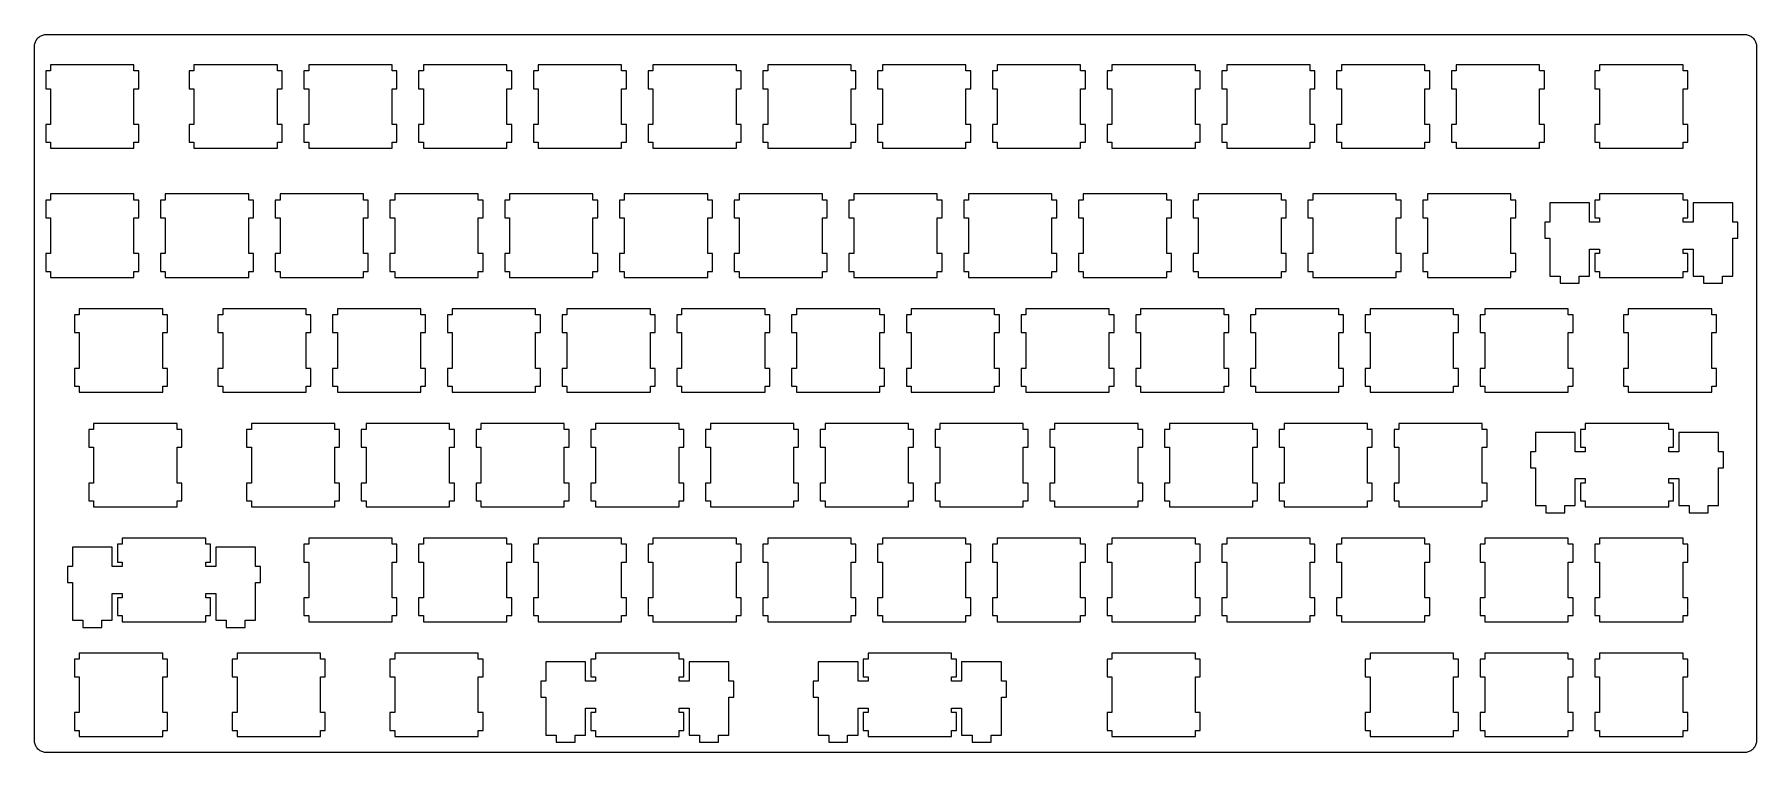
# Model space of a CAD drawing. Extents: x 0 to 286, y 0 to 119.
import ezdxf

# ---------------------------------------------------------------- set-up
doc = ezdxf.new("R2010")
doc.units = 0
doc.layers.get('0').update_dxf_attribs({"linetype": 'CONTINUOUS'})

msp = doc.modelspace()

# ---------------------------------------------------------------- linework, layer by layer
at = {"color": 0}
for p, q in [((0.09508, 117.497), (0.10197, 117.654)), ((0.09508, 2.28479), (0.09508, 117.497)), ((0.10197, 117.654), (0.11989, 117.81)), ((0.11989, 117.81), (0.15021, 117.964)), ((0.15021, 117.964), (0.19293, 118.116)), ((0.19293, 118.116), (0.24805, 118.263)), ((0.24805, 118.263), (0.31282, 118.405)), ((0.31282, 118.405), (0.38999, 118.541)), ((0.38999, 118.541), (0.4768, 118.673)), ((0.4768, 118.673), (0.57464, 118.797)), ((0.57464, 118.797), (0.68075, 118.912)), ((0.68075, 118.912), (0.79651, 119.018)), ((0.79651, 119.018), (0.91915, 119.116)), ((0.91915, 119.116), (1.05006, 119.203)), ((1.05006, 119.203), (1.18787, 119.28)), ((1.18787, 119.28), (1.32981, 119.345)), ((1.32981, 119.345), (1.47588, 119.4)), ((1.47588, 119.4), (1.62884, 119.443)), ((1.62884, 119.443), (1.7818, 119.473)), ((1.7818, 119.473), (1.9389, 119.491)), ((1.9389, 119.491), (2.096, 119.496)), ((2.096, 119.496), (283.997, 119.496)), ((283.997, 119.496), (284.153, 119.491)), ((284.153, 119.491), (284.309, 119.473)), ((284.309, 119.473), (284.463, 119.443)), ((284.463, 119.443), (284.614, 119.4)), ((284.614, 119.4), (284.762, 119.345)), ((284.762, 119.345), (284.904, 119.28)), ((284.904, 119.28), (285.04, 119.203)), ((285.04, 119.203), (285.171, 119.116)), ((285.171, 119.116), (285.294, 119.018)), ((285.294, 119.018), (285.411, 118.912)), ((285.411, 118.912), (285.517, 118.797)), ((285.517, 118.797), (285.615, 118.673)), ((285.615, 118.673), (285.702, 118.541)), ((285.702, 118.541), (285.779, 118.405)), ((285.779, 118.405), (285.844, 118.263)), ((285.844, 118.263), (285.899, 118.116)), ((285.899, 118.116), (285.94, 117.964)), ((285.94, 117.964), (285.972, 117.81)), ((285.972, 117.81), (285.99, 117.654)), ((285.99, 117.654), (285.997, 117.497)), ((285.997, 117.497), (285.997, 2.28479)), ((2.76986, 114.44), (2.76986, 113.441)), ((16.6205, 114.44), (2.76986, 114.44)), ((16.6205, 113.441), (16.6205, 114.44)), ((26.5824, 114.44), (26.5824, 113.441)), ((40.4329, 114.44), (26.5824, 114.44)), ((40.4329, 113.441), (40.4329, 114.44)), ((45.6325, 114.44), (45.6325, 113.441)), ((59.4829, 114.44), (45.6325, 114.44)), ((59.4829, 113.441), (59.4829, 114.44)), ((64.6825, 114.44), (64.6825, 113.441)), ((78.5329, 114.44), (64.6825, 114.44)), ((78.5329, 113.441), (78.5329, 114.44)), ((83.7325, 114.44), (83.7325, 113.441)), ((97.5829, 114.44), (83.7325, 114.44)), ((97.5829, 113.441), (97.5829, 114.44)), ((102.783, 114.44), (102.783, 113.441)), ((116.633, 114.44), (102.783, 114.44)), ((116.633, 113.441), (116.633, 114.44)), ((121.833, 114.44), (121.833, 113.441)), ((135.683, 114.44), (121.833, 114.44)), ((135.683, 113.441), (135.683, 114.44)), ((140.883, 114.44), (140.883, 113.441)), ((154.733, 114.44), (140.883, 114.44)), ((154.733, 113.441), (154.733, 114.44)), ((159.933, 114.44), (159.933, 113.441)), ((173.783, 114.44), (159.933, 114.44)), ((173.783, 113.441), (173.783, 114.44)), ((178.983, 114.44), (178.983, 113.441)), ((192.833, 114.44), (178.983, 114.44)), ((192.833, 113.441), (192.833, 114.44)), ((198.033, 114.44), (198.033, 113.441)), ((211.883, 114.44), (198.033, 114.44)), ((211.883, 113.441), (211.883, 114.44)), ((217.083, 114.44), (217.083, 113.441)), ((230.933, 114.44), (217.083, 114.44)), ((230.933, 113.441), (230.933, 114.44)), ((236.133, 114.44), (236.133, 113.441)), ((249.983, 114.44), (236.133, 114.44)), ((249.983, 113.441), (249.983, 114.44)), ((259.945, 114.44), (259.945, 113.441)), ((273.795, 114.44), (259.945, 114.44)), ((273.795, 113.441), (273.795, 114.44)), ((2.76986, 113.441), (1.9706, 113.441)), ((1.9706, 113.441), (1.9706, 110.491)), ((17.4212, 113.441), (16.6205, 113.441)), ((17.4212, 110.491), (17.4212, 113.441)), ((26.5824, 113.441), (25.7831, 113.441)), ((25.7831, 113.441), (25.7831, 110.491)), ((41.2323, 113.441), (40.4329, 113.441)), ((41.2323, 110.491), (41.2323, 113.441)), ((45.6325, 113.441), (44.8331, 113.441)), ((44.8331, 113.441), (44.8331, 110.491)), ((60.2823, 113.441), (59.4829, 113.441)), ((60.2823, 110.491), (60.2823, 113.441)), ((64.6825, 113.441), (63.8831, 113.441)), ((63.8831, 113.441), (63.8831, 110.491)), ((79.3323, 113.441), (78.5329, 113.441)), ((79.3323, 110.491), (79.3323, 113.441)), ((83.7325, 113.441), (82.9331, 113.441)), ((82.9331, 113.441), (82.9331, 110.491)), ((98.3823, 113.441), (97.5829, 113.441)), ((98.3823, 110.491), (98.3823, 113.441)), ((102.783, 113.441), (101.983, 113.441)), ((101.983, 113.441), (101.983, 110.491)), ((117.432, 113.441), (116.633, 113.441)), ((117.432, 110.491), (117.432, 113.441)), ((121.833, 113.441), (121.033, 113.441)), ((121.033, 113.441), (121.033, 110.491)), ((136.482, 113.441), (135.683, 113.441)), ((136.482, 110.491), (136.482, 113.441)), ((140.883, 113.441), (140.083, 113.441)), ((140.083, 113.441), (140.083, 110.491)), ((155.532, 113.441), (154.733, 113.441)), ((155.532, 110.491), (155.532, 113.441)), ((159.933, 113.441), (159.133, 113.441)), ((159.133, 113.441), (159.133, 110.491)), ((174.582, 113.441), (173.783, 113.441)), ((174.582, 110.491), (174.582, 113.441)), ((178.983, 113.441), (178.183, 113.441)), ((178.183, 113.441), (178.183, 110.491)), ((193.632, 113.441), (192.833, 113.441)), ((193.632, 110.491), (193.632, 113.441)), ((198.033, 113.441), (197.233, 113.441)), ((197.233, 113.441), (197.233, 110.491)), ((212.682, 113.441), (211.883, 113.441)), ((212.682, 110.491), (212.682, 113.441)), ((217.083, 113.441), (216.283, 113.441)), ((216.283, 113.441), (216.283, 110.491)), ((231.732, 113.441), (230.933, 113.441)), ((231.732, 110.491), (231.732, 113.441)), ((236.133, 113.441), (235.333, 113.441)), ((235.333, 113.441), (235.333, 110.491)), ((250.782, 113.441), (249.983, 113.441)), ((250.782, 110.491), (250.782, 113.441)), ((259.945, 113.441), (259.146, 113.441)), ((259.146, 113.441), (259.146, 110.491)), ((274.596, 113.441), (273.795, 113.441)), ((274.596, 110.491), (274.596, 113.441)), ((1.9706, 110.491), (2.76986, 110.491)), ((2.76986, 110.491), (2.76986, 104.541)), ((16.6205, 104.541), (16.6205, 110.491)), ((16.6205, 110.491), (17.4212, 110.491)), ((25.7831, 110.491), (26.5824, 110.491)), ((26.5824, 110.491), (26.5824, 104.541)), ((40.4329, 104.541), (40.4329, 110.491)), ((40.4329, 110.491), (41.2323, 110.491)), ((44.8331, 110.491), (45.6325, 110.491)), ((45.6325, 110.491), (45.6325, 104.541)), ((59.4829, 104.541), (59.4829, 110.491)), ((59.4829, 110.491), (60.2823, 110.491)), ((63.8831, 110.491), (64.6825, 110.491)), ((64.6825, 110.491), (64.6825, 104.541)), ((78.5329, 104.541), (78.5329, 110.491)), ((78.5329, 110.491), (79.3323, 110.491)), ((82.9331, 110.491), (83.7325, 110.491)), ((83.7325, 110.491), (83.7325, 104.541)), ((97.5829, 104.541), (97.5829, 110.491)), ((97.5829, 110.491), (98.3823, 110.491)), ((101.983, 110.491), (102.783, 110.491)), ((102.783, 110.491), (102.783, 104.541)), ((116.633, 104.541), (116.633, 110.491)), ((116.633, 110.491), (117.432, 110.491)), ((121.033, 110.491), (121.833, 110.491)), ((121.833, 110.491), (121.833, 104.541)), ((135.683, 104.541), (135.683, 110.491)), ((135.683, 110.491), (136.482, 110.491)), ((140.083, 110.491), (140.883, 110.491)), ((140.883, 110.491), (140.883, 104.541)), ((154.733, 104.541), (154.733, 110.491)), ((154.733, 110.491), (155.532, 110.491)), ((159.133, 110.491), (159.933, 110.491)), ((159.933, 110.491), (159.933, 104.541)), ((173.783, 104.541), (173.783, 110.491)), ((173.783, 110.491), (174.582, 110.491)), ((178.183, 110.491), (178.983, 110.491)), ((178.983, 110.491), (178.983, 104.541)), ((192.833, 104.541), (192.833, 110.491)), ((192.833, 110.491), (193.632, 110.491)), ((197.233, 110.491), (198.033, 110.491)), ((198.033, 110.491), (198.033, 104.541)), ((211.883, 104.541), (211.883, 110.491)), ((211.883, 110.491), (212.682, 110.491)), ((216.283, 110.491), (217.083, 110.491)), ((217.083, 110.491), (217.083, 104.541)), ((230.933, 104.541), (230.933, 110.491)), ((230.933, 110.491), (231.732, 110.491)), ((235.333, 110.491), (236.133, 110.491)), ((236.133, 110.491), (236.133, 104.541)), ((249.983, 104.541), (249.983, 110.491)), ((249.983, 110.491), (250.782, 110.491)), ((259.146, 110.491), (259.945, 110.491)), ((259.945, 110.491), (259.945, 104.541)), ((273.795, 104.541), (273.795, 110.491)), ((273.795, 110.491), (274.596, 110.491)), ((2.76986, 104.541), (1.9706, 104.541)), ((1.9706, 104.541), (1.9706, 101.592)), ((17.4212, 104.541), (16.6205, 104.541)), ((17.4212, 101.592), (17.4212, 104.541)), ((26.5824, 104.541), (25.7831, 104.541)), ((25.7831, 104.541), (25.7831, 101.592)), ((41.2323, 104.541), (40.4329, 104.541)), ((41.2323, 101.592), (41.2323, 104.541)), ((45.6325, 104.541), (44.8331, 104.541)), ((44.8331, 104.541), (44.8331, 101.592)), ((60.2823, 104.541), (59.4829, 104.541)), ((60.2823, 101.592), (60.2823, 104.541)), ((64.6825, 104.541), (63.8831, 104.541)), ((63.8831, 104.541), (63.8831, 101.592)), ((79.3323, 104.541), (78.5329, 104.541)), ((79.3323, 101.592), (79.3323, 104.541)), ((83.7325, 104.541), (82.9331, 104.541)), ((82.9331, 104.541), (82.9331, 101.592)), ((98.3823, 104.541), (97.5829, 104.541)), ((98.3823, 101.592), (98.3823, 104.541)), ((102.783, 104.541), (101.983, 104.541)), ((101.983, 104.541), (101.983, 101.592)), ((117.432, 104.541), (116.633, 104.541)), ((117.432, 101.592), (117.432, 104.541)), ((121.833, 104.541), (121.033, 104.541)), ((121.033, 104.541), (121.033, 101.592)), ((136.482, 104.541), (135.683, 104.541)), ((136.482, 101.592), (136.482, 104.541)), ((140.883, 104.541), (140.083, 104.541)), ((140.083, 104.541), (140.083, 101.592)), ((155.532, 104.541), (154.733, 104.541)), ((155.532, 101.592), (155.532, 104.541)), ((159.933, 104.541), (159.133, 104.541)), ((159.133, 104.541), (159.133, 101.592)), ((174.582, 104.541), (173.783, 104.541)), ((174.582, 101.592), (174.582, 104.541)), ((178.983, 104.541), (178.183, 104.541)), ((178.183, 104.541), (178.183, 101.592)), ((193.632, 104.541), (192.833, 104.541)), ((193.632, 101.592), (193.632, 104.541)), ((198.033, 104.541), (197.233, 104.541)), ((197.233, 104.541), (197.233, 101.592)), ((212.682, 104.541), (211.883, 104.541)), ((212.682, 101.592), (212.682, 104.541)), ((217.083, 104.541), (216.283, 104.541)), ((216.283, 104.541), (216.283, 101.592)), ((231.732, 104.541), (230.933, 104.541)), ((231.732, 101.592), (231.732, 104.541)), ((236.133, 104.541), (235.333, 104.541)), ((235.333, 104.541), (235.333, 101.592)), ((250.782, 104.541), (249.983, 104.541)), ((250.782, 101.592), (250.782, 104.541)), ((259.945, 104.541), (259.146, 104.541)), ((259.146, 104.541), (259.146, 101.592)), ((274.596, 104.541), (273.795, 104.541)), ((274.596, 101.592), (274.596, 104.541)), ((1.9706, 101.592), (2.76986, 101.592)), ((2.76986, 101.592), (2.76986, 100.591)), ((2.76986, 100.591), (16.6205, 100.591)), ((16.6205, 100.591), (16.6205, 101.592)), ((16.6205, 101.592), (17.4212, 101.592)), ((25.7831, 101.592), (26.5824, 101.592)), ((26.5824, 101.592), (26.5824, 100.591)), ((26.5824, 100.591), (40.4329, 100.591)), ((40.4329, 100.591), (40.4329, 101.592)), ((40.4329, 101.592), (41.2323, 101.592)), ((44.8331, 101.592), (45.6325, 101.592)), ((45.6325, 101.592), (45.6325, 100.591)), ((45.6325, 100.591), (59.4829, 100.591)), ((59.4829, 100.591), (59.4829, 101.592)), ((59.4829, 101.592), (60.2823, 101.592)), ((63.8831, 101.592), (64.6825, 101.592)), ((64.6825, 101.592), (64.6825, 100.591)), ((64.6825, 100.591), (78.5329, 100.591)), ((78.5329, 100.591), (78.5329, 101.592)), ((78.5329, 101.592), (79.3323, 101.592)), ((82.9331, 101.592), (83.7325, 101.592)), ((83.7325, 101.592), (83.7325, 100.591)), ((83.7325, 100.591), (97.5829, 100.591)), ((97.5829, 100.591), (97.5829, 101.592)), ((97.5829, 101.592), (98.3823, 101.592)), ((101.983, 101.592), (102.783, 101.592)), ((102.783, 101.592), (102.783, 100.591)), ((102.783, 100.591), (116.633, 100.591)), ((116.633, 100.591), (116.633, 101.592)), ((116.633, 101.592), (117.432, 101.592)), ((121.033, 101.592), (121.833, 101.592)), ((121.833, 101.592), (121.833, 100.591)), ((121.833, 100.591), (135.683, 100.591)), ((135.683, 100.591), (135.683, 101.592)), ((135.683, 101.592), (136.482, 101.592)), ((140.083, 101.592), (140.883, 101.592)), ((140.883, 101.592), (140.883, 100.591)), ((140.883, 100.591), (154.733, 100.591)), ((154.733, 100.591), (154.733, 101.592)), ((154.733, 101.592), (155.532, 101.592)), ((159.133, 101.592), (159.933, 101.592)), ((159.933, 101.592), (159.933, 100.591)), ((159.933, 100.591), (173.783, 100.591)), ((173.783, 100.591), (173.783, 101.592)), ((173.783, 101.592), (174.582, 101.592)), ((178.183, 101.592), (178.983, 101.592)), ((178.983, 101.592), (178.983, 100.591)), ((178.983, 100.591), (192.833, 100.591)), ((192.833, 100.591), (192.833, 101.592)), ((192.833, 101.592), (193.632, 101.592)), ((197.233, 101.592), (198.033, 101.592)), ((198.033, 101.592), (198.033, 100.591)), ((198.033, 100.591), (211.883, 100.591)), ((211.883, 100.591), (211.883, 101.592)), ((211.883, 101.592), (212.682, 101.592)), ((216.283, 101.592), (217.083, 101.592)), ((217.083, 101.592), (217.083, 100.591)), ((217.083, 100.591), (230.933, 100.591)), ((230.933, 100.591), (230.933, 101.592)), ((230.933, 101.592), (231.732, 101.592)), ((235.333, 101.592), (236.133, 101.592)), ((236.133, 101.592), (236.133, 100.591)), ((236.133, 100.591), (249.983, 100.591)), ((249.983, 100.591), (249.983, 101.592)), ((249.983, 101.592), (250.782, 101.592)), ((259.146, 101.592), (259.945, 101.592)), ((259.945, 101.592), (259.945, 100.591)), ((259.945, 100.591), (273.795, 100.591)), ((273.795, 100.591), (273.795, 101.592)), ((273.795, 101.592), (274.596, 101.592)), ((2.76986, 92.0101), (1.9706, 92.0101)), ((1.9706, 92.0101), (1.9706, 89.0598)), ((2.76986, 93.0106), (2.76986, 92.0101)), ((16.6205, 93.0106), (2.76986, 93.0106)), ((16.6205, 92.0101), (16.6205, 93.0106)), ((17.4212, 92.0101), (16.6205, 92.0101)), ((17.4212, 89.0598), (17.4212, 92.0101)), ((21.8199, 92.0101), (21.0206, 92.0101)), ((21.0206, 92.0101), (21.0206, 89.0598)), ((21.8199, 93.0106), (21.8199, 92.0101)), ((35.6704, 93.0106), (21.8199, 93.0106)), ((35.6704, 92.0101), (35.6704, 93.0106)), ((36.4712, 92.0101), (35.6704, 92.0101)), ((36.4712, 89.0598), (36.4712, 92.0101)), ((40.87, 92.0101), (40.0706, 92.0101)), ((40.0706, 92.0101), (40.0706, 89.0598)), ((40.87, 93.0106), (40.87, 92.0101)), ((54.7204, 93.0106), (40.87, 93.0106)), ((54.7204, 92.0101), (54.7204, 93.0106)), ((55.5212, 92.0101), (54.7204, 92.0101)), ((55.5212, 89.0598), (55.5212, 92.0101)), ((59.92, 92.0101), (59.1206, 92.0101)), ((59.1206, 92.0101), (59.1206, 89.0598)), ((59.92, 93.0106), (59.92, 92.0101)), ((73.7704, 93.0106), (59.92, 93.0106)), ((73.7704, 92.0101), (73.7704, 93.0106)), ((74.5712, 92.0101), (73.7704, 92.0101)), ((74.5712, 89.0598), (74.5712, 92.0101)), ((78.97, 92.0101), (78.1706, 92.0101)), ((78.1706, 92.0101), (78.1706, 89.0598)), ((78.97, 93.0106), (78.97, 92.0101)), ((92.8204, 93.0106), (78.97, 93.0106)), ((92.8204, 92.0101), (92.8204, 93.0106)), ((93.6198, 92.0101), (92.8204, 92.0101)), ((93.6198, 89.0598), (93.6198, 92.0101)), ((98.02, 92.0101), (97.2206, 92.0101)), ((97.2206, 92.0101), (97.2206, 89.0598)), ((98.02, 93.0106), (98.02, 92.0101)), ((111.869, 93.0106), (98.02, 93.0106)), ((111.869, 92.0101), (111.869, 93.0106)), ((112.67, 92.0101), (111.869, 92.0101)), ((112.67, 89.0598), (112.67, 92.0101)), ((117.07, 92.0101), (116.271, 92.0101)), ((116.271, 92.0101), (116.271, 89.0598)), ((117.07, 93.0106), (117.07, 92.0101)), ((130.92, 93.0106), (117.07, 93.0106)), ((130.92, 92.0101), (130.92, 93.0106)), ((131.721, 92.0101), (130.92, 92.0101)), ((131.721, 89.0598), (131.721, 92.0101)), ((136.12, 92.0101), (135.321, 92.0101)), ((135.321, 92.0101), (135.321, 89.0598)), ((136.12, 93.0106), (136.12, 92.0101)), ((149.97, 93.0106), (136.12, 93.0106)), ((149.97, 92.0101), (149.97, 93.0106)), ((150.771, 92.0101), (149.97, 92.0101)), ((150.771, 89.0598), (150.771, 92.0101)), ((155.17, 92.0101), (154.371, 92.0101)), ((154.371, 92.0101), (154.371, 89.0598)), ((155.17, 93.0106), (155.17, 92.0101)), ((169.02, 93.0106), (155.17, 93.0106)), ((169.02, 92.0101), (169.02, 93.0106)), ((169.821, 92.0101), (169.02, 92.0101)), ((169.821, 89.0598), (169.821, 92.0101)), ((174.22, 92.0101), (173.421, 92.0101)), ((173.421, 92.0101), (173.421, 89.0598)), ((174.22, 93.0106), (174.22, 92.0101)), ((188.07, 93.0106), (174.22, 93.0106)), ((188.07, 92.0101), (188.07, 93.0106)), ((188.871, 92.0101), (188.07, 92.0101)), ((188.871, 89.0598), (188.871, 92.0101)), ((193.27, 92.0101), (192.471, 92.0101)), ((192.471, 92.0101), (192.471, 89.0598)), ((193.27, 93.0106), (193.27, 92.0101)), ((207.12, 93.0106), (193.27, 93.0106)), ((207.12, 92.0101), (207.12, 93.0106)), ((207.921, 92.0101), (207.12, 92.0101)), ((207.921, 89.0598), (207.921, 92.0101)), ((212.32, 92.0101), (211.521, 92.0101)), ((211.521, 92.0101), (211.521, 89.0598)), ((212.32, 93.0106), (212.32, 92.0101)), ((226.17, 93.0106), (212.32, 93.0106)), ((226.17, 92.0101), (226.17, 93.0106)), ((226.971, 92.0101), (226.17, 92.0101)), ((226.971, 89.0598), (226.971, 92.0101)), ((231.37, 92.0101), (230.571, 92.0101)), ((230.571, 92.0101), (230.571, 89.0598)), ((231.37, 93.0106), (231.37, 92.0101)), ((245.22, 93.0106), (231.37, 93.0106)), ((245.22, 92.0101), (245.22, 93.0106)), ((246.021, 92.0101), (245.22, 92.0101)), ((246.021, 89.0598), (246.021, 92.0101)), ((258.27, 91.5402), (251.671, 91.5402)), ((251.671, 91.5402), (251.671, 88.3102)), ((258.27, 88.3102), (258.27, 91.5402)), ((259.945, 92.0101), (259.146, 92.0101)), ((259.146, 92.0101), (259.146, 89.0598)), ((259.945, 93.0106), (259.945, 92.0101)), ((273.795, 93.0106), (259.945, 93.0106)), ((273.795, 92.0101), (273.795, 93.0106)), ((274.596, 92.0101), (273.795, 92.0101)), ((274.596, 89.0598), (274.596, 92.0101)), ((282.071, 91.5402), (275.47, 91.5402)), ((275.47, 91.5402), (275.47, 88.3102)), ((282.071, 88.3102), (282.071, 91.5402)), ((1.9706, 89.0598), (2.76986, 89.0598)), ((2.76986, 89.0598), (2.76986, 83.1109)), ((16.6205, 83.1109), (16.6205, 89.0598)), ((16.6205, 89.0598), (17.4212, 89.0598)), ((21.0206, 89.0598), (21.8199, 89.0598)), ((21.8199, 89.0598), (21.8199, 83.1109)), ((35.6704, 83.1109), (35.6704, 89.0598)), ((35.6704, 89.0598), (36.4712, 89.0598)), ((40.0706, 89.0598), (40.87, 89.0598)), ((40.87, 89.0598), (40.87, 83.1109)), ((54.7204, 83.1109), (54.7204, 89.0598)), ((54.7204, 89.0598), (55.5212, 89.0598)), ((59.1206, 89.0598), (59.92, 89.0598)), ((59.92, 89.0598), (59.92, 83.1109)), ((73.7704, 83.1109), (73.7704, 89.0598)), ((73.7704, 89.0598), (74.5712, 89.0598)), ((78.1706, 89.0598), (78.97, 89.0598)), ((78.97, 89.0598), (78.97, 83.1109)), ((92.8204, 83.1109), (92.8204, 89.0598)), ((92.8204, 89.0598), (93.6198, 89.0598)), ((97.2206, 89.0598), (98.02, 89.0598)), ((98.02, 89.0598), (98.02, 83.1109)), ((111.869, 83.1109), (111.869, 89.0598)), ((111.869, 89.0598), (112.67, 89.0598)), ((116.271, 89.0598), (117.07, 89.0598)), ((117.07, 89.0598), (117.07, 83.1109)), ((130.92, 83.1109), (130.92, 89.0598)), ((130.92, 89.0598), (131.721, 89.0598)), ((135.321, 89.0598), (136.12, 89.0598)), ((136.12, 89.0598), (136.12, 83.1109)), ((149.97, 83.1109), (149.97, 89.0598)), ((149.97, 89.0598), (150.771, 89.0598)), ((154.371, 89.0598), (155.17, 89.0598)), ((155.17, 89.0598), (155.17, 83.1109)), ((169.02, 83.1109), (169.02, 89.0598)), ((169.02, 89.0598), (169.821, 89.0598)), ((173.421, 89.0598), (174.22, 89.0598)), ((174.22, 89.0598), (174.22, 83.1109)), ((188.07, 83.1109), (188.07, 89.0598)), ((188.07, 89.0598), (188.871, 89.0598)), ((192.471, 89.0598), (193.27, 89.0598)), ((193.27, 89.0598), (193.27, 83.1109)), ((207.12, 83.1109), (207.12, 89.0598)), ((207.12, 89.0598), (207.921, 89.0598)), ((211.521, 89.0598), (212.32, 89.0598)), ((212.32, 89.0598), (212.32, 83.1109)), ((226.17, 83.1109), (226.17, 89.0598)), ((226.17, 89.0598), (226.971, 89.0598)), ((230.571, 89.0598), (231.37, 89.0598)), ((231.37, 89.0598), (231.37, 83.1109)), ((245.22, 83.1109), (245.22, 89.0598)), ((245.22, 89.0598), (246.021, 89.0598)), ((259.146, 89.0598), (259.945, 89.0598)), ((259.945, 89.0598), (259.945, 88.3102)), ((273.795, 88.3102), (273.795, 89.0598)), ((273.795, 89.0598), (274.596, 89.0598)), ((251.671, 88.3102), (250.846, 88.3102)), ((250.846, 88.3102), (250.846, 85.6601)), ((259.945, 88.3102), (258.27, 88.3102)), ((275.47, 88.3102), (273.795, 88.3102)), ((282.896, 88.3102), (282.071, 88.3102)), ((282.896, 85.6601), (282.896, 88.3102)), ((2.76986, 83.1109), (1.9706, 83.1109)), ((1.9706, 83.1109), (1.9706, 80.1606)), ((17.4212, 83.1109), (16.6205, 83.1109)), ((17.4212, 80.1606), (17.4212, 83.1109)), ((21.8199, 83.1109), (21.0206, 83.1109)), ((21.0206, 83.1109), (21.0206, 80.1606)), ((36.4712, 83.1109), (35.6704, 83.1109)), ((36.4712, 80.1606), (36.4712, 83.1109)), ((40.87, 83.1109), (40.0706, 83.1109)), ((40.0706, 83.1109), (40.0706, 80.1606)), ((55.5212, 83.1109), (54.7204, 83.1109)), ((55.5212, 80.1606), (55.5212, 83.1109)), ((59.92, 83.1109), (59.1206, 83.1109)), ((59.1206, 83.1109), (59.1206, 80.1606)), ((74.5712, 83.1109), (73.7704, 83.1109)), ((74.5712, 80.1606), (74.5712, 83.1109)), ((78.97, 83.1109), (78.1706, 83.1109)), ((78.1706, 83.1109), (78.1706, 80.1606)), ((93.6198, 83.1109), (92.8204, 83.1109)), ((93.6198, 80.1606), (93.6198, 83.1109)), ((98.02, 83.1109), (97.2206, 83.1109)), ((97.2206, 83.1109), (97.2206, 80.1606)), ((112.67, 83.1109), (111.869, 83.1109)), ((112.67, 80.1606), (112.67, 83.1109)), ((117.07, 83.1109), (116.271, 83.1109)), ((116.271, 83.1109), (116.271, 80.1606)), ((131.721, 83.1109), (130.92, 83.1109)), ((131.721, 80.1606), (131.721, 83.1109)), ((136.12, 83.1109), (135.321, 83.1109)), ((135.321, 83.1109), (135.321, 80.1606)), ((150.771, 83.1109), (149.97, 83.1109)), ((150.771, 80.1606), (150.771, 83.1109)), ((155.17, 83.1109), (154.371, 83.1109)), ((154.371, 83.1109), (154.371, 80.1606)), ((169.821, 83.1109), (169.02, 83.1109)), ((169.821, 80.1606), (169.821, 83.1109)), ((174.22, 83.1109), (173.421, 83.1109)), ((173.421, 83.1109), (173.421, 80.1606)), ((188.871, 83.1109), (188.07, 83.1109)), ((188.871, 80.1606), (188.871, 83.1109)), ((193.27, 83.1109), (192.471, 83.1109)), ((192.471, 83.1109), (192.471, 80.1606)), ((207.921, 83.1109), (207.12, 83.1109)), ((207.921, 80.1606), (207.921, 83.1109)), ((212.32, 83.1109), (211.521, 83.1109)), ((211.521, 83.1109), (211.521, 80.1606)), ((226.971, 83.1109), (226.17, 83.1109)), ((226.971, 80.1606), (226.971, 83.1109)), ((231.37, 83.1109), (230.571, 83.1109)), ((230.571, 83.1109), (230.571, 80.1606)), ((246.021, 83.1109), (245.22, 83.1109)), ((246.021, 80.1606), (246.021, 83.1109)), ((250.846, 85.6601), (251.671, 85.6601)), ((251.671, 85.6601), (251.671, 79.3902)), ((258.27, 79.3902), (258.27, 83.8606)), ((258.27, 83.8606), (259.945, 83.8606)), ((259.945, 83.1109), (259.146, 83.1109)), ((259.146, 83.1109), (259.146, 80.1606)), ((259.945, 83.8606), (259.945, 83.1109)), ((273.795, 83.1109), (273.795, 83.8606)), ((273.795, 83.8606), (275.47, 83.8606)), ((274.596, 83.1109), (273.795, 83.1109)), ((274.596, 80.1606), (274.596, 83.1109)), ((275.47, 83.8606), (275.47, 79.3902)), ((282.071, 79.3902), (282.071, 85.6601)), ((282.071, 85.6601), (282.896, 85.6601)), ((1.9706, 80.1606), (2.76986, 80.1606)), ((2.76986, 80.1606), (2.76986, 79.1602)), ((16.6205, 79.1602), (16.6205, 80.1606)), ((16.6205, 80.1606), (17.4212, 80.1606)), ((21.0206, 80.1606), (21.8199, 80.1606)), ((21.8199, 80.1606), (21.8199, 79.1602)), ((35.6704, 79.1602), (35.6704, 80.1606)), ((35.6704, 80.1606), (36.4712, 80.1606)), ((40.0706, 80.1606), (40.87, 80.1606)), ((40.87, 80.1606), (40.87, 79.1602)), ((54.7204, 79.1602), (54.7204, 80.1606)), ((54.7204, 80.1606), (55.5212, 80.1606)), ((59.1206, 80.1606), (59.92, 80.1606)), ((59.92, 80.1606), (59.92, 79.1602)), ((73.7704, 79.1602), (73.7704, 80.1606)), ((73.7704, 80.1606), (74.5712, 80.1606)), ((78.1706, 80.1606), (78.97, 80.1606)), ((78.97, 80.1606), (78.97, 79.1602)), ((92.8204, 79.1602), (92.8204, 80.1606)), ((92.8204, 80.1606), (93.6198, 80.1606)), ((97.2206, 80.1606), (98.02, 80.1606)), ((98.02, 80.1606), (98.02, 79.1602)), ((111.869, 79.1602), (111.869, 80.1606)), ((111.869, 80.1606), (112.67, 80.1606)), ((116.271, 80.1606), (117.07, 80.1606)), ((117.07, 80.1606), (117.07, 79.1602)), ((130.92, 79.1602), (130.92, 80.1606)), ((130.92, 80.1606), (131.721, 80.1606)), ((135.321, 80.1606), (136.12, 80.1606)), ((136.12, 80.1606), (136.12, 79.1602)), ((149.97, 79.1602), (149.97, 80.1606)), ((149.97, 80.1606), (150.771, 80.1606)), ((154.371, 80.1606), (155.17, 80.1606)), ((155.17, 80.1606), (155.17, 79.1602)), ((169.02, 79.1602), (169.02, 80.1606)), ((169.02, 80.1606), (169.821, 80.1606)), ((173.421, 80.1606), (174.22, 80.1606)), ((174.22, 80.1606), (174.22, 79.1602)), ((188.07, 79.1602), (188.07, 80.1606)), ((188.07, 80.1606), (188.871, 80.1606)), ((192.471, 80.1606), (193.27, 80.1606)), ((193.27, 80.1606), (193.27, 79.1602)), ((207.12, 79.1602), (207.12, 80.1606)), ((207.12, 80.1606), (207.921, 80.1606)), ((211.521, 80.1606), (212.32, 80.1606)), ((212.32, 80.1606), (212.32, 79.1602)), ((226.17, 79.1602), (226.17, 80.1606)), ((226.17, 80.1606), (226.971, 80.1606)), ((230.571, 80.1606), (231.37, 80.1606)), ((231.37, 80.1606), (231.37, 79.1602)), ((245.22, 79.1602), (245.22, 80.1606)), ((245.22, 80.1606), (246.021, 80.1606)), ((259.146, 80.1606), (259.945, 80.1606)), ((259.945, 80.1606), (259.945, 79.1602)), ((273.795, 79.1602), (273.795, 80.1606)), ((273.795, 80.1606), (274.596, 80.1606)), ((2.76986, 79.1602), (16.6205, 79.1602)), ((21.8199, 79.1602), (35.6704, 79.1602)), ((40.87, 79.1602), (54.7204, 79.1602)), ((59.92, 79.1602), (73.7704, 79.1602)), ((78.97, 79.1602), (92.8204, 79.1602)), ((98.02, 79.1602), (111.869, 79.1602)), ((117.07, 79.1602), (130.92, 79.1602)), ((136.12, 79.1602), (149.97, 79.1602)), ((155.17, 79.1602), (169.02, 79.1602)), ((174.22, 79.1602), (188.07, 79.1602)), ((193.27, 79.1602), (207.12, 79.1602)), ((212.32, 79.1602), (226.17, 79.1602)), ((231.37, 79.1602), (245.22, 79.1602)), ((251.671, 79.3902), (253.395, 79.3902)), ((253.395, 79.3902), (253.395, 78.19)), ((253.395, 78.19), (256.545, 78.19)), ((256.545, 78.19), (256.545, 79.3902)), ((256.545, 79.3902), (258.27, 79.3902)), ((259.945, 79.1602), (273.795, 79.1602)), ((275.47, 79.3902), (277.195, 79.3902)), ((277.195, 79.3902), (277.195, 78.19)), ((277.195, 78.19), (280.345, 78.19)), ((280.345, 78.19), (280.345, 79.3902)), ((280.345, 79.3902), (282.071, 79.3902)), ((7.53237, 72.9601), (6.73308, 72.9601)), ((6.73308, 72.9601), (6.73308, 70.0098)), ((7.53237, 73.9606), (7.53237, 72.9601)), ((21.383, 73.9606), (7.53237, 73.9606)), ((21.383, 72.9601), (21.383, 73.9606)), ((22.1823, 72.9601), (21.383, 72.9601)), ((22.1823, 70.0098), (22.1823, 72.9601)), ((31.3449, 72.9601), (30.5442, 72.9601)), ((30.5442, 72.9601), (30.5442, 70.0098)), ((31.3449, 73.9606), (31.3449, 72.9601)), ((45.194, 73.9606), (31.3449, 73.9606)), ((45.194, 72.9601), (45.194, 73.9606)), ((45.9962, 72.9601), (45.194, 72.9601)), ((45.9962, 70.0098), (45.9962, 72.9601)), ((50.395, 72.9601), (49.5942, 72.9601)), ((49.5942, 72.9601), (49.5942, 70.0098)), ((50.395, 73.9606), (50.395, 72.9601)), ((64.244, 73.9606), (50.395, 73.9606)), ((64.244, 72.9601), (64.244, 73.9606)), ((65.0448, 72.9601), (64.244, 72.9601)), ((65.0448, 70.0098), (65.0448, 72.9601)), ((69.445, 72.9601), (68.6456, 72.9601)), ((68.6456, 72.9601), (68.6456, 70.0098)), ((69.445, 73.9606), (69.445, 72.9601)), ((83.294, 73.9606), (69.445, 73.9606)), ((83.294, 72.9601), (83.294, 73.9606)), ((84.0948, 72.9601), (83.294, 72.9601)), ((84.0948, 70.0098), (84.0948, 72.9601)), ((88.495, 72.9601), (87.6956, 72.9601)), ((87.6956, 72.9601), (87.6956, 70.0098)), ((88.495, 73.9606), (88.495, 72.9601)), ((102.344, 73.9606), (88.495, 73.9606)), ((102.344, 72.9601), (102.344, 73.9606)), ((103.145, 72.9601), (102.344, 72.9601)), ((103.145, 70.0098), (103.145, 72.9601)), ((107.545, 72.9601), (106.744, 72.9601)), ((106.744, 72.9601), (106.744, 70.0098)), ((107.545, 73.9606), (107.545, 72.9601)), ((121.394, 73.9606), (107.545, 73.9606)), ((121.394, 72.9601), (121.394, 73.9606)), ((122.195, 72.9601), (121.394, 72.9601)), ((122.195, 70.0098), (122.195, 72.9601)), ((126.595, 72.9601), (125.794, 72.9601)), ((125.794, 72.9601), (125.794, 70.0098)), ((126.595, 73.9606), (126.595, 72.9601)), ((140.445, 73.9606), (126.595, 73.9606)), ((140.445, 72.9601), (140.445, 73.9606)), ((141.245, 72.9601), (140.445, 72.9601)), ((141.245, 70.0098), (141.245, 72.9601)), ((145.645, 72.9601), (144.846, 72.9601)), ((144.846, 72.9601), (144.846, 70.0098)), ((145.645, 73.9606), (145.645, 72.9601)), ((159.495, 73.9606), (145.645, 73.9606)), ((159.495, 72.9601), (159.495, 73.9606)), ((160.296, 72.9601), (159.495, 72.9601)), ((160.296, 70.0098), (160.296, 72.9601)), ((164.695, 72.9601), (163.896, 72.9601)), ((163.896, 72.9601), (163.896, 70.0098)), ((164.695, 73.9606), (164.695, 72.9601)), ((178.545, 73.9606), (164.695, 73.9606)), ((178.545, 72.9601), (178.545, 73.9606)), ((179.346, 72.9601), (178.545, 72.9601)), ((179.346, 70.0098), (179.346, 72.9601)), ((183.745, 72.9601), (182.946, 72.9601)), ((182.946, 72.9601), (182.946, 70.0098)), ((183.745, 73.9606), (183.745, 72.9601)), ((197.595, 73.9606), (183.745, 73.9606)), ((197.595, 72.9601), (197.595, 73.9606)), ((198.396, 72.9601), (197.595, 72.9601)), ((198.396, 70.0098), (198.396, 72.9601)), ((202.795, 72.9601), (201.996, 72.9601)), ((201.996, 72.9601), (201.996, 70.0098)), ((202.795, 73.9606), (202.795, 72.9601)), ((216.645, 73.9606), (202.795, 73.9606)), ((216.645, 72.9601), (216.645, 73.9606)), ((217.446, 72.9601), (216.645, 72.9601)), ((217.446, 70.0098), (217.446, 72.9601)), ((221.845, 72.9601), (221.046, 72.9601)), ((221.046, 72.9601), (221.046, 70.0098)), ((221.845, 73.9606), (221.845, 72.9601)), ((235.695, 73.9606), (221.845, 73.9606)), ((235.695, 72.9601), (235.695, 73.9606)), ((236.496, 72.9601), (235.695, 72.9601)), ((236.496, 70.0098), (236.496, 72.9601)), ((240.895, 72.9601), (240.096, 72.9601)), ((240.096, 72.9601), (240.096, 70.0098)), ((240.895, 73.9606), (240.895, 72.9601)), ((254.744, 73.9606), (240.895, 73.9606)), ((254.744, 72.9601), (254.744, 73.9606)), ((255.546, 72.9601), (254.744, 72.9601)), ((255.546, 70.0098), (255.546, 72.9601)), ((264.708, 72.9601), (263.908, 72.9601)), ((263.908, 72.9601), (263.908, 70.0098)), ((264.708, 73.9606), (264.708, 72.9601)), ((278.558, 73.9606), (264.708, 73.9606)), ((278.558, 72.9601), (278.558, 73.9606)), ((279.357, 72.9601), (278.558, 72.9601)), ((279.357, 70.0098), (279.357, 72.9601)), ((6.73308, 70.0098), (7.53237, 70.0098)), ((7.53237, 70.0098), (7.53237, 64.0609)), ((21.383, 64.0609), (21.383, 70.0098)), ((21.383, 70.0098), (22.1823, 70.0098)), ((30.5442, 70.0098), (31.3449, 70.0098)), ((31.3449, 70.0098), (31.3449, 64.0609)), ((45.194, 64.0609), (45.194, 70.0098)), ((45.194, 70.0098), (45.9962, 70.0098)), ((49.5942, 70.0098), (50.395, 70.0098)), ((50.395, 70.0098), (50.395, 64.0609)), ((64.244, 64.0609), (64.244, 70.0098)), ((64.244, 70.0098), (65.0448, 70.0098)), ((68.6456, 70.0098), (69.445, 70.0098)), ((69.445, 70.0098), (69.445, 64.0609)), ((83.294, 64.0609), (83.294, 70.0098)), ((83.294, 70.0098), (84.0948, 70.0098)), ((87.6956, 70.0098), (88.495, 70.0098)), ((88.495, 70.0098), (88.495, 64.0609)), ((102.344, 64.0609), (102.344, 70.0098)), ((102.344, 70.0098), (103.145, 70.0098)), ((106.744, 70.0098), (107.545, 70.0098)), ((107.545, 70.0098), (107.545, 64.0609)), ((121.394, 64.0609), (121.394, 70.0098)), ((121.394, 70.0098), (122.195, 70.0098)), ((125.794, 70.0098), (126.595, 70.0098)), ((126.595, 70.0098), (126.595, 64.0609)), ((140.445, 64.0609), (140.445, 70.0098)), ((140.445, 70.0098), (141.245, 70.0098)), ((144.846, 70.0098), (145.645, 70.0098)), ((145.645, 70.0098), (145.645, 64.0609)), ((159.495, 64.0609), (159.495, 70.0098)), ((159.495, 70.0098), (160.296, 70.0098)), ((163.896, 70.0098), (164.695, 70.0098)), ((164.695, 70.0098), (164.695, 64.0609)), ((178.545, 64.0609), (178.545, 70.0098)), ((178.545, 70.0098), (179.346, 70.0098)), ((182.946, 70.0098), (183.745, 70.0098)), ((183.745, 70.0098), (183.745, 64.0609)), ((197.595, 64.0609), (197.595, 70.0098)), ((197.595, 70.0098), (198.396, 70.0098)), ((201.996, 70.0098), (202.795, 70.0098)), ((202.795, 70.0098), (202.795, 64.0609)), ((216.645, 64.0609), (216.645, 70.0098)), ((216.645, 70.0098), (217.446, 70.0098)), ((221.046, 70.0098), (221.845, 70.0098)), ((221.845, 70.0098), (221.845, 64.0609)), ((235.695, 64.0609), (235.695, 70.0098)), ((235.695, 70.0098), (236.496, 70.0098)), ((240.096, 70.0098), (240.895, 70.0098)), ((240.895, 70.0098), (240.895, 64.0609)), ((254.744, 64.0609), (254.744, 70.0098)), ((254.744, 70.0098), (255.546, 70.0098)), ((263.908, 70.0098), (264.708, 70.0098)), ((264.708, 70.0098), (264.708, 64.0609)), ((278.558, 64.0609), (278.558, 70.0098)), ((278.558, 70.0098), (279.357, 70.0098)), ((7.53237, 64.0609), (6.73308, 64.0609)), ((6.73308, 64.0609), (6.73308, 61.1106)), ((22.1823, 64.0609), (21.383, 64.0609)), ((22.1823, 61.1106), (22.1823, 64.0609)), ((31.3449, 64.0609), (30.5442, 64.0609)), ((30.5442, 64.0609), (30.5442, 61.1106)), ((45.9962, 64.0609), (45.194, 64.0609)), ((45.9962, 61.1106), (45.9962, 64.0609)), ((50.395, 64.0609), (49.5942, 64.0609)), ((49.5942, 64.0609), (49.5942, 61.1106)), ((65.0448, 64.0609), (64.244, 64.0609)), ((65.0448, 61.1106), (65.0448, 64.0609)), ((69.445, 64.0609), (68.6456, 64.0609)), ((68.6456, 64.0609), (68.6456, 61.1106)), ((84.0948, 64.0609), (83.294, 64.0609)), ((84.0948, 61.1106), (84.0948, 64.0609)), ((88.495, 64.0609), (87.6956, 64.0609)), ((87.6956, 64.0609), (87.6956, 61.1106)), ((103.145, 64.0609), (102.344, 64.0609)), ((103.145, 61.1106), (103.145, 64.0609)), ((107.545, 64.0609), (106.744, 64.0609)), ((106.744, 64.0609), (106.744, 61.1106)), ((122.195, 64.0609), (121.394, 64.0609)), ((122.195, 61.1106), (122.195, 64.0609)), ((126.595, 64.0609), (125.794, 64.0609)), ((125.794, 64.0609), (125.794, 61.1106)), ((141.245, 64.0609), (140.445, 64.0609)), ((141.245, 61.1106), (141.245, 64.0609)), ((145.645, 64.0609), (144.846, 64.0609)), ((144.846, 64.0609), (144.846, 61.1106)), ((160.296, 64.0609), (159.495, 64.0609)), ((160.296, 61.1106), (160.296, 64.0609)), ((164.695, 64.0609), (163.896, 64.0609)), ((163.896, 64.0609), (163.896, 61.1106)), ((179.346, 64.0609), (178.545, 64.0609)), ((179.346, 61.1106), (179.346, 64.0609)), ((183.745, 64.0609), (182.946, 64.0609)), ((182.946, 64.0609), (182.946, 61.1106)), ((198.396, 64.0609), (197.595, 64.0609)), ((198.396, 61.1106), (198.396, 64.0609)), ((202.795, 64.0609), (201.996, 64.0609)), ((201.996, 64.0609), (201.996, 61.1106)), ((217.446, 64.0609), (216.645, 64.0609)), ((217.446, 61.1106), (217.446, 64.0609)), ((221.845, 64.0609), (221.046, 64.0609)), ((221.046, 64.0609), (221.046, 61.1106)), ((236.496, 64.0609), (235.695, 64.0609)), ((236.496, 61.1106), (236.496, 64.0609)), ((240.895, 64.0609), (240.096, 64.0609)), ((240.096, 64.0609), (240.096, 61.1106)), ((255.546, 64.0609), (254.744, 64.0609)), ((255.546, 61.1106), (255.546, 64.0609)), ((264.708, 64.0609), (263.908, 64.0609)), ((263.908, 64.0609), (263.908, 61.1106)), ((279.357, 64.0609), (278.558, 64.0609)), ((279.357, 61.1106), (279.357, 64.0609)), ((6.73308, 61.1106), (7.53237, 61.1106)), ((7.53237, 61.1106), (7.53237, 60.1102)), ((7.53237, 60.1102), (21.383, 60.1102)), ((21.383, 60.1102), (21.383, 61.1106)), ((21.383, 61.1106), (22.1823, 61.1106)), ((30.5442, 61.1106), (31.3449, 61.1106)), ((31.3449, 61.1106), (31.3449, 60.1102)), ((31.3449, 60.1102), (45.194, 60.1102)), ((45.194, 60.1102), (45.194, 61.1106)), ((45.194, 61.1106), (45.9962, 61.1106)), ((49.5942, 61.1106), (50.395, 61.1106)), ((50.395, 61.1106), (50.395, 60.1102)), ((50.395, 60.1102), (64.244, 60.1102)), ((64.244, 60.1102), (64.244, 61.1106)), ((64.244, 61.1106), (65.0448, 61.1106)), ((68.6456, 61.1106), (69.445, 61.1106)), ((69.445, 61.1106), (69.445, 60.1102)), ((69.445, 60.1102), (83.294, 60.1102)), ((83.294, 60.1102), (83.294, 61.1106)), ((83.294, 61.1106), (84.0948, 61.1106)), ((87.6956, 61.1106), (88.495, 61.1106)), ((88.495, 61.1106), (88.495, 60.1102)), ((88.495, 60.1102), (102.344, 60.1102)), ((102.344, 60.1102), (102.344, 61.1106)), ((102.344, 61.1106), (103.145, 61.1106)), ((106.744, 61.1106), (107.545, 61.1106)), ((107.545, 61.1106), (107.545, 60.1102)), ((107.545, 60.1102), (121.394, 60.1102)), ((121.394, 60.1102), (121.394, 61.1106)), ((121.394, 61.1106), (122.195, 61.1106)), ((125.794, 61.1106), (126.595, 61.1106)), ((126.595, 61.1106), (126.595, 60.1102)), ((126.595, 60.1102), (140.445, 60.1102)), ((140.445, 60.1102), (140.445, 61.1106)), ((140.445, 61.1106), (141.245, 61.1106)), ((144.846, 61.1106), (145.645, 61.1106)), ((145.645, 61.1106), (145.645, 60.1102)), ((145.645, 60.1102), (159.495, 60.1102)), ((159.495, 60.1102), (159.495, 61.1106)), ((159.495, 61.1106), (160.296, 61.1106)), ((163.896, 61.1106), (164.695, 61.1106)), ((164.695, 61.1106), (164.695, 60.1102)), ((164.695, 60.1102), (178.545, 60.1102)), ((178.545, 60.1102), (178.545, 61.1106)), ((178.545, 61.1106), (179.346, 61.1106)), ((182.946, 61.1106), (183.745, 61.1106)), ((183.745, 61.1106), (183.745, 60.1102)), ((183.745, 60.1102), (197.595, 60.1102)), ((197.595, 60.1102), (197.595, 61.1106)), ((197.595, 61.1106), (198.396, 61.1106)), ((201.996, 61.1106), (202.795, 61.1106)), ((202.795, 61.1106), (202.795, 60.1102)), ((202.795, 60.1102), (216.645, 60.1102)), ((216.645, 60.1102), (216.645, 61.1106)), ((216.645, 61.1106), (217.446, 61.1106)), ((221.046, 61.1106), (221.845, 61.1106)), ((221.845, 61.1106), (221.845, 60.1102)), ((221.845, 60.1102), (235.695, 60.1102)), ((235.695, 60.1102), (235.695, 61.1106)), ((235.695, 61.1106), (236.496, 61.1106)), ((240.096, 61.1106), (240.895, 61.1106)), ((240.895, 61.1106), (240.895, 60.1102)), ((240.895, 60.1102), (254.744, 60.1102)), ((254.744, 60.1102), (254.744, 61.1106)), ((254.744, 61.1106), (255.546, 61.1106)), ((263.908, 61.1106), (264.708, 61.1106)), ((264.708, 61.1106), (264.708, 60.1102)), ((264.708, 60.1102), (278.558, 60.1102)), ((278.558, 60.1102), (278.558, 61.1106)), ((278.558, 61.1106), (279.357, 61.1106)), ((9.91362, 54.9106), (9.91362, 53.9101)), ((23.7629, 54.9106), (9.91362, 54.9106)), ((23.7629, 53.9101), (23.7629, 54.9106)), ((36.1075, 54.9106), (36.1075, 53.9101)), ((49.9579, 54.9106), (36.1075, 54.9106)), ((49.9579, 53.9101), (49.9579, 54.9106)), ((55.1575, 54.9106), (55.1575, 53.9101)), ((69.0079, 54.9106), (55.1575, 54.9106)), ((69.0079, 53.9101), (69.0079, 54.9106)), ((74.2075, 54.9106), (74.2075, 53.9101)), ((88.0579, 54.9106), (74.2075, 54.9106)), ((88.0579, 53.9101), (88.0579, 54.9106)), ((93.2575, 54.9106), (93.2575, 53.9101)), ((107.108, 54.9106), (93.2575, 54.9106)), ((107.108, 53.9101), (107.108, 54.9106)), ((112.308, 54.9106), (112.308, 53.9101)), ((126.158, 54.9106), (112.308, 54.9106)), ((126.158, 53.9101), (126.158, 54.9106)), ((131.358, 54.9106), (131.358, 53.9101)), ((145.208, 54.9106), (131.358, 54.9106)), ((145.208, 53.9101), (145.208, 54.9106)), ((150.408, 54.9106), (150.408, 53.9101)), ((164.258, 54.9106), (150.408, 54.9106)), ((164.258, 53.9101), (164.258, 54.9106)), ((169.458, 54.9106), (169.458, 53.9101)), ((183.308, 54.9106), (169.458, 54.9106)), ((183.308, 53.9101), (183.308, 54.9106)), ((188.508, 54.9106), (188.508, 53.9101)), ((202.358, 54.9106), (188.508, 54.9106)), ((202.358, 53.9101), (202.358, 54.9106)), ((207.558, 54.9106), (207.558, 53.9101)), ((221.408, 54.9106), (207.558, 54.9106)), ((221.408, 53.9101), (221.408, 54.9106)), ((226.608, 54.9106), (226.608, 53.9101)), ((240.458, 54.9106), (226.608, 54.9106)), ((240.458, 53.9101), (240.458, 54.9106)), ((257.564, 54.9106), (257.564, 53.9101)), ((271.413, 54.9106), (257.564, 54.9106)), ((271.413, 53.9101), (271.413, 54.9106)), ((9.91362, 53.9101), (9.11296, 53.9101)), ((9.11296, 53.9101), (9.11296, 50.9598)), ((24.5635, 53.9101), (23.7629, 53.9101)), ((24.5635, 50.9598), (24.5635, 53.9101)), ((36.1075, 53.9101), (35.3081, 53.9101)), ((35.3081, 53.9101), (35.3081, 50.9598)), ((50.7573, 53.9101), (49.9579, 53.9101)), ((50.7573, 50.9598), (50.7573, 53.9101)), ((55.1575, 53.9101), (54.3581, 53.9101)), ((54.3581, 53.9101), (54.3581, 50.9598)), ((69.8073, 53.9101), (69.0079, 53.9101)), ((69.8073, 50.9598), (69.8073, 53.9101)), ((74.2075, 53.9101), (73.4081, 53.9101)), ((73.4081, 53.9101), (73.4081, 50.9598)), ((88.8573, 53.9101), (88.0579, 53.9101)), ((88.8573, 50.9598), (88.8573, 53.9101)), ((93.2575, 53.9101), (92.4581, 53.9101)), ((92.4581, 53.9101), (92.4581, 50.9598)), ((107.907, 53.9101), (107.108, 53.9101)), ((107.907, 50.9598), (107.907, 53.9101)), ((112.308, 53.9101), (111.508, 53.9101)), ((111.508, 53.9101), (111.508, 50.9598)), ((126.957, 53.9101), (126.158, 53.9101)), ((126.957, 50.9598), (126.957, 53.9101)), ((131.358, 53.9101), (130.558, 53.9101)), ((130.558, 53.9101), (130.558, 50.9598)), ((146.007, 53.9101), (145.208, 53.9101)), ((146.007, 50.9598), (146.007, 53.9101)), ((150.408, 53.9101), (149.608, 53.9101)), ((149.608, 53.9101), (149.608, 50.9598)), ((165.057, 53.9101), (164.258, 53.9101)), ((165.057, 50.9598), (165.057, 53.9101)), ((169.458, 53.9101), (168.658, 53.9101)), ((168.658, 53.9101), (168.658, 50.9598)), ((184.107, 53.9101), (183.308, 53.9101)), ((184.107, 50.9598), (184.107, 53.9101)), ((188.508, 53.9101), (187.708, 53.9101)), ((187.708, 53.9101), (187.708, 50.9598)), ((203.157, 53.9101), (202.358, 53.9101)), ((203.157, 50.9598), (203.157, 53.9101)), ((207.558, 53.9101), (206.758, 53.9101)), ((206.758, 53.9101), (206.758, 50.9598)), ((222.207, 53.9101), (221.408, 53.9101)), ((222.207, 50.9598), (222.207, 53.9101)), ((226.608, 53.9101), (225.808, 53.9101)), ((225.808, 53.9101), (225.808, 50.9598)), ((241.257, 53.9101), (240.458, 53.9101)), ((241.257, 50.9598), (241.257, 53.9101)), ((255.888, 53.4402), (249.289, 53.4402)), ((249.289, 53.4402), (249.289, 50.2102)), ((255.888, 50.2102), (255.888, 53.4402)), ((257.564, 53.9101), (256.763, 53.9101)), ((256.763, 53.9101), (256.763, 50.9598)), ((272.214, 53.9101), (271.413, 53.9101)), ((272.214, 50.9598), (272.214, 53.9101)), ((279.688, 53.4402), (273.088, 53.4402)), ((273.088, 53.4402), (273.088, 50.2102)), ((279.688, 50.2102), (279.688, 53.4402)), ((9.11296, 50.9598), (9.91362, 50.9598)), ((9.91362, 50.9598), (9.91362, 45.0109)), ((23.7629, 45.0109), (23.7629, 50.9598)), ((23.7629, 50.9598), (24.5635, 50.9598)), ((35.3081, 50.9598), (36.1075, 50.9598)), ((36.1075, 50.9598), (36.1075, 45.0109)), ((49.9579, 45.0109), (49.9579, 50.9598)), ((49.9579, 50.9598), (50.7573, 50.9598)), ((54.3581, 50.9598), (55.1575, 50.9598)), ((55.1575, 50.9598), (55.1575, 45.0109)), ((69.0079, 45.0109), (69.0079, 50.9598)), ((69.0079, 50.9598), (69.8073, 50.9598)), ((73.4081, 50.9598), (74.2075, 50.9598)), ((74.2075, 50.9598), (74.2075, 45.0109)), ((88.0579, 45.0109), (88.0579, 50.9598)), ((88.0579, 50.9598), (88.8573, 50.9598)), ((92.4581, 50.9598), (93.2575, 50.9598)), ((93.2575, 50.9598), (93.2575, 45.0109)), ((107.108, 45.0109), (107.108, 50.9598)), ((107.108, 50.9598), (107.907, 50.9598)), ((111.508, 50.9598), (112.308, 50.9598)), ((112.308, 50.9598), (112.308, 45.0109)), ((126.158, 45.0109), (126.158, 50.9598)), ((126.158, 50.9598), (126.957, 50.9598)), ((130.558, 50.9598), (131.358, 50.9598)), ((131.358, 50.9598), (131.358, 45.0109)), ((145.208, 45.0109), (145.208, 50.9598)), ((145.208, 50.9598), (146.007, 50.9598)), ((149.608, 50.9598), (150.408, 50.9598)), ((150.408, 50.9598), (150.408, 45.0109)), ((164.258, 45.0109), (164.258, 50.9598)), ((164.258, 50.9598), (165.057, 50.9598)), ((168.658, 50.9598), (169.458, 50.9598)), ((169.458, 50.9598), (169.458, 45.0109)), ((183.308, 45.0109), (183.308, 50.9598)), ((183.308, 50.9598), (184.107, 50.9598)), ((187.708, 50.9598), (188.508, 50.9598)), ((188.508, 50.9598), (188.508, 45.0109)), ((202.358, 45.0109), (202.358, 50.9598)), ((202.358, 50.9598), (203.157, 50.9598)), ((206.758, 50.9598), (207.558, 50.9598)), ((207.558, 50.9598), (207.558, 45.0109)), ((221.408, 45.0109), (221.408, 50.9598)), ((221.408, 50.9598), (222.207, 50.9598)), ((225.808, 50.9598), (226.608, 50.9598)), ((226.608, 50.9598), (226.608, 45.0109)), ((240.458, 45.0109), (240.458, 50.9598)), ((240.458, 50.9598), (241.257, 50.9598)), ((249.289, 50.2102), (248.463, 50.2102)), ((248.463, 50.2102), (248.463, 47.5601)), ((257.564, 50.2102), (255.888, 50.2102)), ((256.763, 50.9598), (257.564, 50.9598)), ((257.564, 50.9598), (257.564, 50.2102)), ((271.413, 50.2102), (271.413, 50.9598)), ((271.413, 50.9598), (272.214, 50.9598)), ((273.088, 50.2102), (271.413, 50.2102)), ((280.513, 50.2102), (279.688, 50.2102)), ((280.513, 47.5601), (280.513, 50.2102)), ((248.463, 47.5601), (249.289, 47.5601)), ((249.289, 47.5601), (249.289, 41.2902)), ((255.888, 41.2902), (255.888, 45.7606)), ((255.888, 45.7606), (257.564, 45.7606)), ((257.564, 45.7606), (257.564, 45.0109)), ((271.413, 45.0109), (271.413, 45.7606)), ((271.413, 45.7606), (273.088, 45.7606)), ((273.088, 45.7606), (273.088, 41.2902)), ((279.688, 41.2902), (279.688, 47.5601)), ((279.688, 47.5601), (280.513, 47.5601)), ((9.91362, 45.0109), (9.11296, 45.0109)), ((9.11296, 45.0109), (9.11296, 42.0606)), ((24.5635, 45.0109), (23.7629, 45.0109)), ((24.5635, 42.0606), (24.5635, 45.0109)), ((36.1075, 45.0109), (35.3081, 45.0109)), ((35.3081, 45.0109), (35.3081, 42.0606)), ((50.7573, 45.0109), (49.9579, 45.0109)), ((50.7573, 42.0606), (50.7573, 45.0109)), ((55.1575, 45.0109), (54.3581, 45.0109)), ((54.3581, 45.0109), (54.3581, 42.0606)), ((69.8073, 45.0109), (69.0079, 45.0109)), ((69.8073, 42.0606), (69.8073, 45.0109)), ((74.2075, 45.0109), (73.4081, 45.0109)), ((73.4081, 45.0109), (73.4081, 42.0606)), ((88.8573, 45.0109), (88.0579, 45.0109)), ((88.8573, 42.0606), (88.8573, 45.0109)), ((93.2575, 45.0109), (92.4581, 45.0109)), ((92.4581, 45.0109), (92.4581, 42.0606)), ((107.907, 45.0109), (107.108, 45.0109)), ((107.907, 42.0606), (107.907, 45.0109)), ((112.308, 45.0109), (111.508, 45.0109)), ((111.508, 45.0109), (111.508, 42.0606)), ((126.957, 45.0109), (126.158, 45.0109)), ((126.957, 42.0606), (126.957, 45.0109)), ((131.358, 45.0109), (130.558, 45.0109)), ((130.558, 45.0109), (130.558, 42.0606)), ((146.007, 45.0109), (145.208, 45.0109)), ((146.007, 42.0606), (146.007, 45.0109)), ((150.408, 45.0109), (149.608, 45.0109)), ((149.608, 45.0109), (149.608, 42.0606)), ((165.057, 45.0109), (164.258, 45.0109)), ((165.057, 42.0606), (165.057, 45.0109)), ((169.458, 45.0109), (168.658, 45.0109)), ((168.658, 45.0109), (168.658, 42.0606)), ((184.107, 45.0109), (183.308, 45.0109)), ((184.107, 42.0606), (184.107, 45.0109)), ((188.508, 45.0109), (187.708, 45.0109)), ((187.708, 45.0109), (187.708, 42.0606)), ((203.157, 45.0109), (202.358, 45.0109)), ((203.157, 42.0606), (203.157, 45.0109)), ((207.558, 45.0109), (206.758, 45.0109)), ((206.758, 45.0109), (206.758, 42.0606)), ((222.207, 45.0109), (221.408, 45.0109)), ((222.207, 42.0606), (222.207, 45.0109)), ((226.608, 45.0109), (225.808, 45.0109)), ((225.808, 45.0109), (225.808, 42.0606)), ((241.257, 45.0109), (240.458, 45.0109)), ((241.257, 42.0606), (241.257, 45.0109)), ((257.564, 45.0109), (256.763, 45.0109)), ((256.763, 45.0109), (256.763, 42.0606)), ((272.214, 45.0109), (271.413, 45.0109)), ((272.214, 42.0606), (272.214, 45.0109)), ((9.11296, 42.0606), (9.91362, 42.0606)), ((9.91362, 42.0606), (9.91362, 41.0602)), ((9.91362, 41.0602), (23.7629, 41.0602)), ((23.7629, 41.0602), (23.7629, 42.0606)), ((23.7629, 42.0606), (24.5635, 42.0606)), ((35.3081, 42.0606), (36.1075, 42.0606)), ((36.1075, 42.0606), (36.1075, 41.0602)), ((36.1075, 41.0602), (49.9579, 41.0602)), ((49.9579, 41.0602), (49.9579, 42.0606)), ((49.9579, 42.0606), (50.7573, 42.0606)), ((54.3581, 42.0606), (55.1575, 42.0606)), ((55.1575, 42.0606), (55.1575, 41.0602)), ((55.1575, 41.0602), (69.0079, 41.0602)), ((69.0079, 41.0602), (69.0079, 42.0606)), ((69.0079, 42.0606), (69.8073, 42.0606)), ((73.4081, 42.0606), (74.2075, 42.0606)), ((74.2075, 42.0606), (74.2075, 41.0602)), ((74.2075, 41.0602), (88.0579, 41.0602)), ((88.0579, 41.0602), (88.0579, 42.0606)), ((88.0579, 42.0606), (88.8573, 42.0606)), ((92.4581, 42.0606), (93.2575, 42.0606)), ((93.2575, 42.0606), (93.2575, 41.0602)), ((93.2575, 41.0602), (107.108, 41.0602)), ((107.108, 41.0602), (107.108, 42.0606)), ((107.108, 42.0606), (107.907, 42.0606)), ((111.508, 42.0606), (112.308, 42.0606)), ((112.308, 42.0606), (112.308, 41.0602)), ((112.308, 41.0602), (126.158, 41.0602)), ((126.158, 41.0602), (126.158, 42.0606)), ((126.158, 42.0606), (126.957, 42.0606)), ((130.558, 42.0606), (131.358, 42.0606)), ((131.358, 42.0606), (131.358, 41.0602)), ((131.358, 41.0602), (145.208, 41.0602)), ((145.208, 41.0602), (145.208, 42.0606)), ((145.208, 42.0606), (146.007, 42.0606)), ((149.608, 42.0606), (150.408, 42.0606)), ((150.408, 42.0606), (150.408, 41.0602)), ((150.408, 41.0602), (164.258, 41.0602)), ((164.258, 41.0602), (164.258, 42.0606)), ((164.258, 42.0606), (165.057, 42.0606)), ((168.658, 42.0606), (169.458, 42.0606)), ((169.458, 42.0606), (169.458, 41.0602)), ((169.458, 41.0602), (183.308, 41.0602)), ((183.308, 41.0602), (183.308, 42.0606)), ((183.308, 42.0606), (184.107, 42.0606)), ((187.708, 42.0606), (188.508, 42.0606)), ((188.508, 42.0606), (188.508, 41.0602)), ((188.508, 41.0602), (202.358, 41.0602)), ((202.358, 41.0602), (202.358, 42.0606)), ((202.358, 42.0606), (203.157, 42.0606)), ((206.758, 42.0606), (207.558, 42.0606)), ((207.558, 42.0606), (207.558, 41.0602)), ((207.558, 41.0602), (221.408, 41.0602)), ((221.408, 41.0602), (221.408, 42.0606)), ((221.408, 42.0606), (222.207, 42.0606)), ((225.808, 42.0606), (226.608, 42.0606)), ((226.608, 42.0606), (226.608, 41.0602)), ((226.608, 41.0602), (240.458, 41.0602)), ((240.458, 41.0602), (240.458, 42.0606)), ((240.458, 42.0606), (241.257, 42.0606)), ((249.289, 41.2902), (251.014, 41.2902)), ((251.014, 41.2902), (251.014, 40.09)), ((251.014, 40.09), (254.163, 40.09)), ((254.163, 40.09), (254.163, 41.2902)), ((254.163, 41.2902), (255.888, 41.2902)), ((256.763, 42.0606), (257.564, 42.0606)), ((257.564, 42.0606), (257.564, 41.0602)), ((257.564, 41.0602), (271.413, 41.0602)), ((271.413, 41.0602), (271.413, 42.0606)), ((271.413, 42.0606), (272.214, 42.0606)), ((273.088, 41.2902), (274.814, 41.2902)), ((274.814, 41.2902), (274.814, 40.09)), ((274.814, 40.09), (277.964, 40.09)), ((277.964, 40.09), (277.964, 41.2902)), ((277.964, 41.2902), (279.688, 41.2902)), ((13.0018, 34.3903), (6.40098, 34.3903)), ((6.40098, 34.3903), (6.40098, 31.1602)), ((13.0018, 31.1602), (13.0018, 34.3903)), ((14.6761, 34.8602), (13.8768, 34.8602)), ((13.8768, 34.8602), (13.8768, 31.9098)), ((14.6761, 35.8606), (14.6761, 34.8602)), ((28.5268, 35.8606), (14.6761, 35.8606)), ((28.5268, 34.8602), (28.5268, 35.8606)), ((29.326, 34.8602), (28.5268, 34.8602)), ((29.326, 31.9098), (29.326, 34.8602)), ((36.8018, 34.3903), (30.2011, 34.3903)), ((30.2011, 34.3903), (30.2011, 31.1602)), ((36.8018, 31.1602), (36.8018, 34.3903)), ((45.6325, 34.8602), (44.8331, 34.8602)), ((44.8331, 34.8602), (44.8331, 31.9098)), ((45.6325, 35.8606), (45.6325, 34.8602)), ((59.4829, 35.8606), (45.6325, 35.8606)), ((59.4829, 34.8602), (59.4829, 35.8606)), ((60.2823, 34.8602), (59.4829, 34.8602)), ((60.2823, 31.9098), (60.2823, 34.8602)), ((64.6825, 34.8602), (63.8831, 34.8602)), ((63.8831, 34.8602), (63.8831, 31.9098)), ((64.6825, 35.8606), (64.6825, 34.8602)), ((78.5329, 35.8606), (64.6825, 35.8606)), ((78.5329, 34.8602), (78.5329, 35.8606)), ((79.3323, 34.8602), (78.5329, 34.8602)), ((79.3323, 31.9098), (79.3323, 34.8602)), ((83.7325, 34.8602), (82.9331, 34.8602)), ((82.9331, 34.8602), (82.9331, 31.9098)), ((83.7325, 35.8606), (83.7325, 34.8602)), ((97.5829, 35.8606), (83.7325, 35.8606)), ((97.5829, 34.8602), (97.5829, 35.8606)), ((98.3823, 34.8602), (97.5829, 34.8602)), ((98.3823, 31.9098), (98.3823, 34.8602)), ((102.783, 34.8602), (101.983, 34.8602)), ((101.983, 34.8602), (101.983, 31.9098)), ((102.783, 35.8606), (102.783, 34.8602)), ((116.633, 35.8606), (102.783, 35.8606)), ((116.633, 34.8602), (116.633, 35.8606)), ((117.432, 34.8602), (116.633, 34.8602)), ((117.432, 31.9098), (117.432, 34.8602)), ((121.833, 34.8602), (121.033, 34.8602)), ((121.033, 34.8602), (121.033, 31.9098)), ((121.833, 35.8606), (121.833, 34.8602)), ((135.683, 35.8606), (121.833, 35.8606)), ((135.683, 34.8602), (135.683, 35.8606)), ((136.482, 34.8602), (135.683, 34.8602)), ((136.482, 31.9098), (136.482, 34.8602)), ((140.883, 34.8602), (140.083, 34.8602)), ((140.083, 34.8602), (140.083, 31.9098)), ((140.883, 35.8606), (140.883, 34.8602)), ((154.733, 35.8606), (140.883, 35.8606)), ((154.733, 34.8602), (154.733, 35.8606)), ((155.532, 34.8602), (154.733, 34.8602)), ((155.532, 31.9098), (155.532, 34.8602)), ((159.933, 34.8602), (159.133, 34.8602)), ((159.133, 34.8602), (159.133, 31.9098)), ((159.933, 35.8606), (159.933, 34.8602)), ((173.783, 35.8606), (159.933, 35.8606)), ((173.783, 34.8602), (173.783, 35.8606)), ((174.582, 34.8602), (173.783, 34.8602)), ((174.582, 31.9098), (174.582, 34.8602)), ((178.983, 34.8602), (178.183, 34.8602)), ((178.183, 34.8602), (178.183, 31.9098)), ((178.983, 35.8606), (178.983, 34.8602)), ((192.833, 35.8606), (178.983, 35.8606)), ((192.833, 34.8602), (192.833, 35.8606)), ((193.632, 34.8602), (192.833, 34.8602)), ((193.632, 31.9098), (193.632, 34.8602)), ((198.033, 34.8602), (197.233, 34.8602)), ((197.233, 34.8602), (197.233, 31.9098)), ((198.033, 35.8606), (198.033, 34.8602)), ((211.883, 35.8606), (198.033, 35.8606)), ((211.883, 34.8602), (211.883, 35.8606)), ((212.682, 34.8602), (211.883, 34.8602)), ((212.682, 31.9098), (212.682, 34.8602)), ((217.083, 34.8602), (216.283, 34.8602)), ((216.283, 34.8602), (216.283, 31.9098)), ((217.083, 35.8606), (217.083, 34.8602)), ((230.933, 35.8606), (217.083, 35.8606)), ((230.933, 34.8602), (230.933, 35.8606)), ((231.732, 34.8602), (230.933, 34.8602)), ((231.732, 31.9098), (231.732, 34.8602)), ((240.895, 34.8602), (240.096, 34.8602)), ((240.096, 34.8602), (240.096, 31.9098)), ((240.895, 35.8606), (240.895, 34.8602)), ((254.744, 35.8606), (240.895, 35.8606)), ((254.744, 34.8602), (254.744, 35.8606)), ((255.546, 34.8602), (254.744, 34.8602)), ((255.546, 31.9098), (255.546, 34.8602)), ((259.945, 34.8602), (259.146, 34.8602)), ((259.146, 34.8602), (259.146, 31.9098)), ((259.945, 35.8606), (259.945, 34.8602)), ((273.795, 35.8606), (259.945, 35.8606)), ((273.795, 34.8602), (273.795, 35.8606)), ((274.596, 34.8602), (273.795, 34.8602)), ((274.596, 31.9098), (274.596, 34.8602)), ((13.8768, 31.9098), (14.6761, 31.9098)), ((14.6761, 31.9098), (14.6761, 31.1602)), ((28.5268, 31.1602), (28.5268, 31.9098)), ((28.5268, 31.9098), (29.326, 31.9098)), ((44.8331, 31.9098), (45.6325, 31.9098)), ((45.6325, 31.9098), (45.6325, 25.9608)), ((59.4829, 25.9608), (59.4829, 31.9098)), ((59.4829, 31.9098), (60.2823, 31.9098)), ((63.8831, 31.9098), (64.6825, 31.9098)), ((64.6825, 31.9098), (64.6825, 25.9608)), ((78.5329, 25.9608), (78.5329, 31.9098)), ((78.5329, 31.9098), (79.3323, 31.9098)), ((82.9331, 31.9098), (83.7325, 31.9098)), ((83.7325, 31.9098), (83.7325, 25.9608)), ((97.5829, 25.9608), (97.5829, 31.9098)), ((97.5829, 31.9098), (98.3823, 31.9098)), ((101.983, 31.9098), (102.783, 31.9098)), ((102.783, 31.9098), (102.783, 25.9608)), ((116.633, 25.9608), (116.633, 31.9098)), ((116.633, 31.9098), (117.432, 31.9098)), ((121.033, 31.9098), (121.833, 31.9098)), ((121.833, 31.9098), (121.833, 25.9608)), ((135.683, 25.9608), (135.683, 31.9098)), ((135.683, 31.9098), (136.482, 31.9098)), ((140.083, 31.9098), (140.883, 31.9098)), ((140.883, 31.9098), (140.883, 25.9608)), ((154.733, 25.9608), (154.733, 31.9098)), ((154.733, 31.9098), (155.532, 31.9098)), ((159.133, 31.9098), (159.933, 31.9098)), ((159.933, 31.9098), (159.933, 25.9608)), ((173.783, 25.9608), (173.783, 31.9098)), ((173.783, 31.9098), (174.582, 31.9098)), ((178.183, 31.9098), (178.983, 31.9098)), ((178.983, 31.9098), (178.983, 25.9608)), ((192.833, 25.9608), (192.833, 31.9098)), ((192.833, 31.9098), (193.632, 31.9098)), ((197.233, 31.9098), (198.033, 31.9098)), ((198.033, 31.9098), (198.033, 25.9608)), ((211.883, 25.9608), (211.883, 31.9098)), ((211.883, 31.9098), (212.682, 31.9098)), ((216.283, 31.9098), (217.083, 31.9098)), ((217.083, 31.9098), (217.083, 25.9608)), ((230.933, 25.9608), (230.933, 31.9098)), ((230.933, 31.9098), (231.732, 31.9098)), ((240.096, 31.9098), (240.895, 31.9098)), ((240.895, 31.9098), (240.895, 25.9608)), ((254.744, 25.9608), (254.744, 31.9098)), ((254.744, 31.9098), (255.546, 31.9098)), ((259.146, 31.9098), (259.945, 31.9098)), ((259.945, 31.9098), (259.945, 25.9608)), ((273.795, 25.9608), (273.795, 31.9098)), ((273.795, 31.9098), (274.596, 31.9098)), ((6.40098, 31.1602), (5.57692, 31.1602)), ((5.57692, 31.1602), (5.57692, 28.5102)), ((14.6761, 31.1602), (13.0018, 31.1602)), ((30.2011, 31.1602), (28.5268, 31.1602)), ((37.6259, 31.1602), (36.8018, 31.1602)), ((37.6259, 28.5102), (37.6259, 31.1602)), ((5.57692, 28.5102), (6.40098, 28.5102)), ((6.40098, 28.5102), (6.40098, 22.2402)), ((13.0018, 22.2402), (13.0018, 26.7105)), ((13.0018, 26.7105), (14.6761, 26.7105)), ((14.6761, 25.9608), (13.8768, 25.9608)), ((13.8768, 25.9608), (13.8768, 23.0105)), ((14.6761, 26.7105), (14.6761, 25.9608)), ((28.5268, 25.9608), (28.5268, 26.7105)), ((28.5268, 26.7105), (30.2011, 26.7105)), ((29.326, 25.9608), (28.5268, 25.9608)), ((29.326, 23.0105), (29.326, 25.9608)), ((30.2011, 26.7105), (30.2011, 22.2402)), ((36.8018, 22.2402), (36.8018, 28.5102)), ((36.8018, 28.5102), (37.6259, 28.5102)), ((45.6325, 25.9608), (44.8331, 25.9608)), ((44.8331, 25.9608), (44.8331, 23.0105)), ((60.2823, 25.9608), (59.4829, 25.9608)), ((60.2823, 23.0105), (60.2823, 25.9608)), ((64.6825, 25.9608), (63.8831, 25.9608)), ((63.8831, 25.9608), (63.8831, 23.0105)), ((79.3323, 25.9608), (78.5329, 25.9608)), ((79.3323, 23.0105), (79.3323, 25.9608)), ((83.7325, 25.9608), (82.9331, 25.9608)), ((82.9331, 25.9608), (82.9331, 23.0105)), ((98.3823, 25.9608), (97.5829, 25.9608)), ((98.3823, 23.0105), (98.3823, 25.9608)), ((102.783, 25.9608), (101.983, 25.9608)), ((101.983, 25.9608), (101.983, 23.0105)), ((117.432, 25.9608), (116.633, 25.9608)), ((117.432, 23.0105), (117.432, 25.9608)), ((121.833, 25.9608), (121.033, 25.9608)), ((121.033, 25.9608), (121.033, 23.0105)), ((136.482, 25.9608), (135.683, 25.9608)), ((136.482, 23.0105), (136.482, 25.9608)), ((140.883, 25.9608), (140.083, 25.9608)), ((140.083, 25.9608), (140.083, 23.0105)), ((155.532, 25.9608), (154.733, 25.9608)), ((155.532, 23.0105), (155.532, 25.9608)), ((159.933, 25.9608), (159.133, 25.9608)), ((159.133, 25.9608), (159.133, 23.0105)), ((174.582, 25.9608), (173.783, 25.9608)), ((174.582, 23.0105), (174.582, 25.9608)), ((178.983, 25.9608), (178.183, 25.9608)), ((178.183, 25.9608), (178.183, 23.0105)), ((193.632, 25.9608), (192.833, 25.9608)), ((193.632, 23.0105), (193.632, 25.9608)), ((198.033, 25.9608), (197.233, 25.9608)), ((197.233, 25.9608), (197.233, 23.0105)), ((212.682, 25.9608), (211.883, 25.9608)), ((212.682, 23.0105), (212.682, 25.9608)), ((217.083, 25.9608), (216.283, 25.9608)), ((216.283, 25.9608), (216.283, 23.0105)), ((231.732, 25.9608), (230.933, 25.9608)), ((231.732, 23.0105), (231.732, 25.9608)), ((240.895, 25.9608), (240.096, 25.9608)), ((240.096, 25.9608), (240.096, 23.0105)), ((255.546, 25.9608), (254.744, 25.9608)), ((255.546, 23.0105), (255.546, 25.9608)), ((259.945, 25.9608), (259.146, 25.9608)), ((259.146, 25.9608), (259.146, 23.0105)), ((274.596, 25.9608), (273.795, 25.9608)), ((274.596, 23.0105), (274.596, 25.9608)), ((13.8768, 23.0105), (14.6761, 23.0105)), ((14.6761, 23.0105), (14.6761, 22.01)), ((28.5268, 22.01), (28.5268, 23.0105)), ((28.5268, 23.0105), (29.326, 23.0105)), ((44.8331, 23.0105), (45.6325, 23.0105)), ((45.6325, 23.0105), (45.6325, 22.01)), ((59.4829, 22.01), (59.4829, 23.0105)), ((59.4829, 23.0105), (60.2823, 23.0105)), ((63.8831, 23.0105), (64.6825, 23.0105)), ((64.6825, 23.0105), (64.6825, 22.01)), ((78.5329, 22.01), (78.5329, 23.0105)), ((78.5329, 23.0105), (79.3323, 23.0105)), ((82.9331, 23.0105), (83.7325, 23.0105)), ((83.7325, 23.0105), (83.7325, 22.01)), ((97.5829, 22.01), (97.5829, 23.0105)), ((97.5829, 23.0105), (98.3823, 23.0105)), ((101.983, 23.0105), (102.783, 23.0105)), ((102.783, 23.0105), (102.783, 22.01)), ((116.633, 22.01), (116.633, 23.0105)), ((116.633, 23.0105), (117.432, 23.0105)), ((121.033, 23.0105), (121.833, 23.0105)), ((121.833, 23.0105), (121.833, 22.01)), ((135.683, 22.01), (135.683, 23.0105)), ((135.683, 23.0105), (136.482, 23.0105)), ((140.083, 23.0105), (140.883, 23.0105)), ((140.883, 23.0105), (140.883, 22.01)), ((154.733, 22.01), (154.733, 23.0105)), ((154.733, 23.0105), (155.532, 23.0105)), ((159.133, 23.0105), (159.933, 23.0105)), ((159.933, 23.0105), (159.933, 22.01)), ((173.783, 22.01), (173.783, 23.0105)), ((173.783, 23.0105), (174.582, 23.0105)), ((178.183, 23.0105), (178.983, 23.0105)), ((178.983, 23.0105), (178.983, 22.01)), ((192.833, 22.01), (192.833, 23.0105)), ((192.833, 23.0105), (193.632, 23.0105)), ((197.233, 23.0105), (198.033, 23.0105)), ((198.033, 23.0105), (198.033, 22.01)), ((211.883, 22.01), (211.883, 23.0105)), ((211.883, 23.0105), (212.682, 23.0105)), ((216.283, 23.0105), (217.083, 23.0105)), ((217.083, 23.0105), (217.083, 22.01)), ((230.933, 22.01), (230.933, 23.0105)), ((230.933, 23.0105), (231.732, 23.0105)), ((240.096, 23.0105), (240.895, 23.0105)), ((240.895, 23.0105), (240.895, 22.01)), ((254.744, 22.01), (254.744, 23.0105)), ((254.744, 23.0105), (255.546, 23.0105)), ((259.146, 23.0105), (259.945, 23.0105)), ((259.945, 23.0105), (259.945, 22.01)), ((273.795, 22.01), (273.795, 23.0105)), ((273.795, 23.0105), (274.596, 23.0105)), ((6.40098, 22.2402), (8.12631, 22.2402)), ((8.12631, 22.2402), (8.12631, 21.0399)), ((8.12631, 21.0399), (11.2765, 21.0399)), ((11.2765, 21.0399), (11.2765, 22.2402)), ((11.2765, 22.2402), (13.0018, 22.2402)), ((14.6761, 22.01), (28.5268, 22.01)), ((30.2011, 22.2402), (31.9264, 22.2402)), ((31.9264, 22.2402), (31.9264, 21.0399)), ((31.9264, 21.0399), (35.0766, 21.0399)), ((35.0766, 21.0399), (35.0766, 22.2402)), ((35.0766, 22.2402), (36.8018, 22.2402)), ((45.6325, 22.01), (59.4829, 22.01)), ((64.6825, 22.01), (78.5329, 22.01)), ((83.7325, 22.01), (97.5829, 22.01)), ((102.783, 22.01), (116.633, 22.01)), ((121.833, 22.01), (135.683, 22.01)), ((140.883, 22.01), (154.733, 22.01)), ((159.933, 22.01), (173.783, 22.01)), ((178.983, 22.01), (192.833, 22.01)), ((198.033, 22.01), (211.883, 22.01)), ((217.083, 22.01), (230.933, 22.01)), ((240.895, 22.01), (254.744, 22.01)), ((259.945, 22.01), (273.795, 22.01)), ((7.53237, 15.8102), (6.73308, 15.8102)), ((6.73308, 15.8102), (6.73308, 12.8598)), ((7.53237, 16.8107), (7.53237, 15.8102)), ((21.383, 16.8107), (7.53237, 16.8107)), ((21.383, 15.8102), (21.383, 16.8107)), ((22.1823, 15.8102), (21.383, 15.8102)), ((22.1823, 12.8598), (22.1823, 15.8102)), ((33.7261, 15.8102), (32.9268, 15.8102)), ((32.9268, 15.8102), (32.9268, 12.8598)), ((33.7261, 16.8107), (33.7261, 15.8102)), ((47.5767, 16.8107), (33.7261, 16.8107)), ((47.5767, 15.8102), (47.5767, 16.8107)), ((48.3761, 15.8102), (47.5767, 15.8102)), ((48.3761, 12.8598), (48.3761, 15.8102)), ((59.92, 15.8102), (59.1206, 15.8102)), ((59.1206, 15.8102), (59.1206, 12.8598)), ((59.92, 16.8107), (59.92, 15.8102)), ((73.7704, 16.8107), (59.92, 16.8107)), ((73.7704, 15.8102), (73.7704, 16.8107)), ((74.5712, 15.8102), (73.7704, 15.8102)), ((74.5712, 12.8598), (74.5712, 15.8102)), ((91.5829, 15.3403), (84.9824, 15.3403)), ((84.9824, 15.3403), (84.9824, 12.1102)), ((91.5829, 12.1102), (91.5829, 15.3403)), ((93.2575, 15.8102), (92.4581, 15.8102)), ((92.4581, 15.8102), (92.4581, 12.8598)), ((93.2575, 16.8107), (93.2575, 15.8102)), ((107.108, 16.8107), (93.2575, 16.8107)), ((107.108, 15.8102), (107.108, 16.8107)), ((107.907, 15.8102), (107.108, 15.8102)), ((107.907, 12.8598), (107.907, 15.8102)), ((115.383, 15.3403), (108.782, 15.3403)), ((108.782, 15.3403), (108.782, 12.1102)), ((115.383, 12.1102), (115.383, 15.3403)), ((136.827, 15.3403), (130.226, 15.3403)), ((130.226, 15.3403), (130.226, 12.1102)), ((136.827, 12.1102), (136.827, 15.3403)), ((138.501, 15.8102), (137.702, 15.8102)), ((137.702, 15.8102), (137.702, 12.8598)), ((138.501, 16.8107), (138.501, 15.8102)), ((152.352, 16.8107), (138.501, 16.8107)), ((152.352, 15.8102), (152.352, 16.8107)), ((153.151, 15.8102), (152.352, 15.8102)), ((153.151, 12.8598), (153.151, 15.8102)), ((160.627, 15.3403), (154.026, 15.3403)), ((154.026, 15.3403), (154.026, 12.1102)), ((160.627, 12.1102), (160.627, 15.3403)), ((178.983, 15.8102), (178.183, 15.8102)), ((178.183, 15.8102), (178.183, 12.8598)), ((178.983, 16.8107), (178.983, 15.8102)), ((192.833, 16.8107), (178.983, 16.8107)), ((192.833, 15.8102), (192.833, 16.8107)), ((193.632, 15.8102), (192.833, 15.8102)), ((193.632, 12.8598), (193.632, 15.8102)), ((221.845, 15.8102), (221.046, 15.8102)), ((221.046, 15.8102), (221.046, 12.8598)), ((221.845, 16.8107), (221.845, 15.8102)), ((235.695, 16.8107), (221.845, 16.8107)), ((235.695, 15.8102), (235.695, 16.8107)), ((236.496, 15.8102), (235.695, 15.8102)), ((236.496, 12.8598), (236.496, 15.8102)), ((240.895, 15.8102), (240.096, 15.8102)), ((240.096, 15.8102), (240.096, 12.8598)), ((240.895, 16.8107), (240.895, 15.8102)), ((254.744, 16.8107), (240.895, 16.8107)), ((254.744, 15.8102), (254.744, 16.8107)), ((255.546, 15.8102), (254.744, 15.8102)), ((255.546, 12.8598), (255.546, 15.8102)), ((259.945, 15.8102), (259.146, 15.8102)), ((259.146, 15.8102), (259.146, 12.8598)), ((259.945, 16.8107), (259.945, 15.8102)), ((273.795, 16.8107), (259.945, 16.8107)), ((273.795, 15.8102), (273.795, 16.8107)), ((274.596, 15.8102), (273.795, 15.8102)), ((274.596, 12.8598), (274.596, 15.8102)), ((6.73308, 12.8598), (7.53237, 12.8598)), ((7.53237, 12.8598), (7.53237, 6.91085)), ((21.383, 6.91085), (21.383, 12.8598)), ((21.383, 12.8598), (22.1823, 12.8598)), ((32.9268, 12.8598), (33.7261, 12.8598)), ((33.7261, 12.8598), (33.7261, 6.91085)), ((47.5767, 6.91085), (47.5767, 12.8598)), ((47.5767, 12.8598), (48.3761, 12.8598)), ((59.1206, 12.8598), (59.92, 12.8598)), ((59.92, 12.8598), (59.92, 6.91085)), ((73.7704, 6.91085), (73.7704, 12.8598)), ((73.7704, 12.8598), (74.5712, 12.8598)), ((84.9824, 12.1102), (84.1583, 12.1102)), ((84.1583, 12.1102), (84.1583, 9.46023)), ((93.2575, 12.1102), (91.5829, 12.1102)), ((92.4581, 12.8598), (93.2575, 12.8598)), ((93.2575, 12.8598), (93.2575, 12.1102)), ((107.108, 12.1102), (107.108, 12.8598)), ((107.108, 12.8598), (107.907, 12.8598)), ((108.782, 12.1102), (107.108, 12.1102)), ((116.207, 12.1102), (115.383, 12.1102)), ((116.207, 9.46023), (116.207, 12.1102)), ((130.226, 12.1102), (129.402, 12.1102)), ((129.402, 12.1102), (129.402, 9.46023)), ((138.501, 12.1102), (136.827, 12.1102)), ((137.702, 12.8598), (138.501, 12.8598)), ((138.501, 12.8598), (138.501, 12.1102)), ((152.352, 12.1102), (152.352, 12.8598)), ((152.352, 12.8598), (153.151, 12.8598)), ((154.026, 12.1102), (152.352, 12.1102)), ((161.451, 12.1102), (160.627, 12.1102)), ((161.451, 9.46023), (161.451, 12.1102)), ((178.183, 12.8598), (178.983, 12.8598)), ((178.983, 12.8598), (178.983, 6.91085)), ((192.833, 6.91085), (192.833, 12.8598)), ((192.833, 12.8598), (193.632, 12.8598)), ((221.046, 12.8598), (221.845, 12.8598)), ((221.845, 12.8598), (221.845, 6.91085)), ((235.695, 6.91085), (235.695, 12.8598)), ((235.695, 12.8598), (236.496, 12.8598)), ((240.096, 12.8598), (240.895, 12.8598)), ((240.895, 12.8598), (240.895, 6.91085)), ((254.744, 6.91085), (254.744, 12.8598)), ((254.744, 12.8598), (255.546, 12.8598)), ((259.146, 12.8598), (259.945, 12.8598)), ((259.945, 12.8598), (259.945, 6.91085)), ((273.795, 6.91085), (273.795, 12.8598)), ((273.795, 12.8598), (274.596, 12.8598)), ((84.1583, 9.46023), (84.9824, 9.46023)), ((84.9824, 9.46023), (84.9824, 3.19016)), ((115.383, 3.19016), (115.383, 9.46023)), ((115.383, 9.46023), (116.207, 9.46023)), ((129.402, 9.46023), (130.226, 9.46023)), ((130.226, 9.46023), (130.226, 3.19016)), ((160.627, 3.19016), (160.627, 9.46023)), ((160.627, 9.46023), (161.451, 9.46023)), ((7.53237, 6.91085), (6.73308, 6.91085)), ((6.73308, 6.91085), (6.73308, 3.96049)), ((22.1823, 6.91085), (21.383, 6.91085)), ((22.1823, 3.96049), (22.1823, 6.91085)), ((33.7261, 6.91085), (32.9268, 6.91085)), ((32.9268, 6.91085), (32.9268, 3.96049)), ((48.3761, 6.91085), (47.5767, 6.91085)), ((48.3761, 3.96049), (48.3761, 6.91085)), ((59.92, 6.91085), (59.1206, 6.91085)), ((59.1206, 6.91085), (59.1206, 3.96049)), ((74.5712, 6.91085), (73.7704, 6.91085)), ((74.5712, 3.96049), (74.5712, 6.91085)), ((91.5829, 3.19016), (91.5829, 7.6605)), ((91.5829, 7.6605), (93.2575, 7.6605)), ((93.2575, 6.91085), (92.4581, 6.91085)), ((92.4581, 6.91085), (92.4581, 3.96049)), ((93.2575, 7.6605), (93.2575, 6.91085)), ((107.108, 6.91085), (107.108, 7.6605)), ((107.108, 7.6605), (108.782, 7.6605)), ((107.907, 6.91085), (107.108, 6.91085)), ((107.907, 3.96049), (107.907, 6.91085)), ((108.782, 7.6605), (108.782, 3.19016)), ((136.827, 3.19016), (136.827, 7.6605)), ((136.827, 7.6605), (138.501, 7.6605)), ((138.501, 6.91085), (137.702, 6.91085)), ((137.702, 6.91085), (137.702, 3.96049)), ((138.501, 7.6605), (138.501, 6.91085)), ((152.352, 6.91085), (152.352, 7.6605)), ((152.352, 7.6605), (154.026, 7.6605)), ((153.151, 6.91085), (152.352, 6.91085)), ((153.151, 3.96049), (153.151, 6.91085)), ((154.026, 7.6605), (154.026, 3.19016)), ((178.983, 6.91085), (178.183, 6.91085)), ((178.183, 6.91085), (178.183, 3.96049)), ((193.632, 6.91085), (192.833, 6.91085)), ((193.632, 3.96049), (193.632, 6.91085)), ((221.845, 6.91085), (221.046, 6.91085)), ((221.046, 6.91085), (221.046, 3.96049)), ((236.496, 6.91085), (235.695, 6.91085)), ((236.496, 3.96049), (236.496, 6.91085)), ((240.895, 6.91085), (240.096, 6.91085)), ((240.096, 6.91085), (240.096, 3.96049)), ((255.546, 6.91085), (254.744, 6.91085)), ((255.546, 3.96049), (255.546, 6.91085)), ((259.945, 6.91085), (259.146, 6.91085)), ((259.146, 6.91085), (259.146, 3.96049)), ((274.596, 6.91085), (273.795, 6.91085)), ((274.596, 3.96049), (274.596, 6.91085)), ((6.73308, 3.96049), (7.53237, 3.96049)), ((7.53237, 3.96049), (7.53237, 2.96003)), ((7.53237, 2.96003), (21.383, 2.96003)), ((21.383, 2.96003), (21.383, 3.96049)), ((21.383, 3.96049), (22.1823, 3.96049)), ((32.9268, 3.96049), (33.7261, 3.96049)), ((33.7261, 3.96049), (33.7261, 2.96003)), ((33.7261, 2.96003), (47.5767, 2.96003)), ((47.5767, 2.96003), (47.5767, 3.96049)), ((47.5767, 3.96049), (48.3761, 3.96049)), ((59.1206, 3.96049), (59.92, 3.96049)), ((59.92, 3.96049), (59.92, 2.96003)), ((59.92, 2.96003), (73.7704, 2.96003)), ((73.7704, 2.96003), (73.7704, 3.96049)), ((73.7704, 3.96049), (74.5712, 3.96049)), ((84.9824, 3.19016), (86.7075, 3.19016)), ((86.7075, 3.19016), (86.7075, 1.98989)), ((89.8578, 1.98989), (89.8578, 3.19016)), ((89.8578, 3.19016), (91.5829, 3.19016)), ((92.4581, 3.96049), (93.2575, 3.96049)), ((93.2575, 3.96049), (93.2575, 2.96003)), ((93.2575, 2.96003), (107.108, 2.96003)), ((107.108, 2.96003), (107.108, 3.96049)), ((107.108, 3.96049), (107.907, 3.96049)), ((108.782, 3.19016), (110.508, 3.19016)), ((110.508, 3.19016), (110.508, 1.98989)), ((113.658, 1.98989), (113.658, 3.19016)), ((113.658, 3.19016), (115.383, 3.19016)), ((130.226, 3.19016), (131.951, 3.19016)), ((131.951, 3.19016), (131.951, 1.98989)), ((135.102, 1.98989), (135.102, 3.19016)), ((135.102, 3.19016), (136.827, 3.19016)), ((137.702, 3.96049), (138.501, 3.96049)), ((138.501, 3.96049), (138.501, 2.96003)), ((138.501, 2.96003), (152.352, 2.96003)), ((152.352, 2.96003), (152.352, 3.96049)), ((152.352, 3.96049), (153.151, 3.96049)), ((154.026, 3.19016), (155.751, 3.19016)), ((155.751, 3.19016), (155.751, 1.98989)), ((158.902, 1.98989), (158.902, 3.19016)), ((158.902, 3.19016), (160.627, 3.19016)), ((178.183, 3.96049), (178.983, 3.96049)), ((178.983, 3.96049), (178.983, 2.96003)), ((178.983, 2.96003), (192.833, 2.96003)), ((192.833, 2.96003), (192.833, 3.96049)), ((192.833, 3.96049), (193.632, 3.96049)), ((221.046, 3.96049), (221.845, 3.96049)), ((221.845, 3.96049), (221.845, 2.96003)), ((221.845, 2.96003), (235.695, 2.96003)), ((235.695, 2.96003), (235.695, 3.96049)), ((235.695, 3.96049), (236.496, 3.96049)), ((240.096, 3.96049), (240.895, 3.96049)), ((240.895, 3.96049), (240.895, 2.96003)), ((240.895, 2.96003), (254.744, 2.96003)), ((254.744, 2.96003), (254.744, 3.96049)), ((254.744, 3.96049), (255.546, 3.96049)), ((259.146, 3.96049), (259.945, 3.96049)), ((259.945, 3.96049), (259.945, 2.96003)), ((259.945, 2.96003), (273.795, 2.96003)), ((273.795, 2.96003), (273.795, 3.96049)), ((273.795, 3.96049), (274.596, 3.96049)), ((0.10197, 2.12769), (0.09508, 2.28479)), ((0.11989, 1.9706), (0.10197, 2.12769)), ((0.15021, 1.81763), (0.11989, 1.9706)), ((0.19293, 1.66605), (0.15021, 1.81763)), ((0.24805, 1.5186), (0.19293, 1.66605)), ((0.31282, 1.37666), (0.24805, 1.5186)), ((0.38999, 1.23886), (0.31282, 1.37666)), ((0.4768, 1.10794), (0.38999, 1.23886)), ((0.57464, 0.9853), (0.4768, 1.10794)), ((0.68075, 0.86954), (0.57464, 0.9853)), ((0.79651, 0.76343), (0.68075, 0.86954)), ((0.91915, 0.66559), (0.79651, 0.76343)), ((1.05006, 0.57878), (0.91915, 0.66559)), ((1.18787, 0.50161), (1.05006, 0.57878)), ((1.32981, 0.43684), (1.18787, 0.50161)), ((1.47588, 0.38172), (1.32981, 0.43684)), ((1.62884, 0.339), (1.47588, 0.38172)), ((1.7818, 0.30868), (1.62884, 0.339)), ((1.9389, 0.29077), (1.7818, 0.30868)), ((2.096, 0.28388), (1.9389, 0.29077)), ((283.996, 0.28388), (2.096, 0.28388)), ((86.7075, 1.98989), (89.8578, 1.98989)), ((110.508, 1.98989), (113.658, 1.98989)), ((131.951, 1.98989), (135.102, 1.98989)), ((155.751, 1.98989), (158.902, 1.98989)), ((284.153, 0.29077), (283.996, 0.28388)), ((284.309, 0.30868), (284.153, 0.29077)), ((284.463, 0.339), (284.309, 0.30868)), ((284.614, 0.38172), (284.463, 0.339)), ((284.762, 0.43684), (284.614, 0.38172)), ((284.904, 0.50161), (284.762, 0.43684)), ((285.04, 0.57878), (284.904, 0.50161)), ((285.171, 0.66559), (285.04, 0.57878)), ((285.294, 0.76343), (285.171, 0.66559)), ((285.411, 0.86954), (285.294, 0.76343)), ((285.517, 0.9853), (285.411, 0.86954)), ((285.615, 1.10794), (285.517, 0.9853)), ((285.702, 1.23886), (285.615, 1.10794)), ((285.779, 1.37666), (285.702, 1.23886)), ((285.844, 1.5186), (285.779, 1.37666)), ((285.899, 1.66605), (285.844, 1.5186)), ((285.94, 1.81763), (285.899, 1.66605)), ((285.972, 1.9706), (285.94, 1.81763)), ((285.99, 2.12769), (285.972, 1.9706)), ((285.997, 2.28479), (285.99, 2.12769))]:
    msp.add_line(p, q, dxfattribs=at)

doc.saveas('drawing.dxf')
